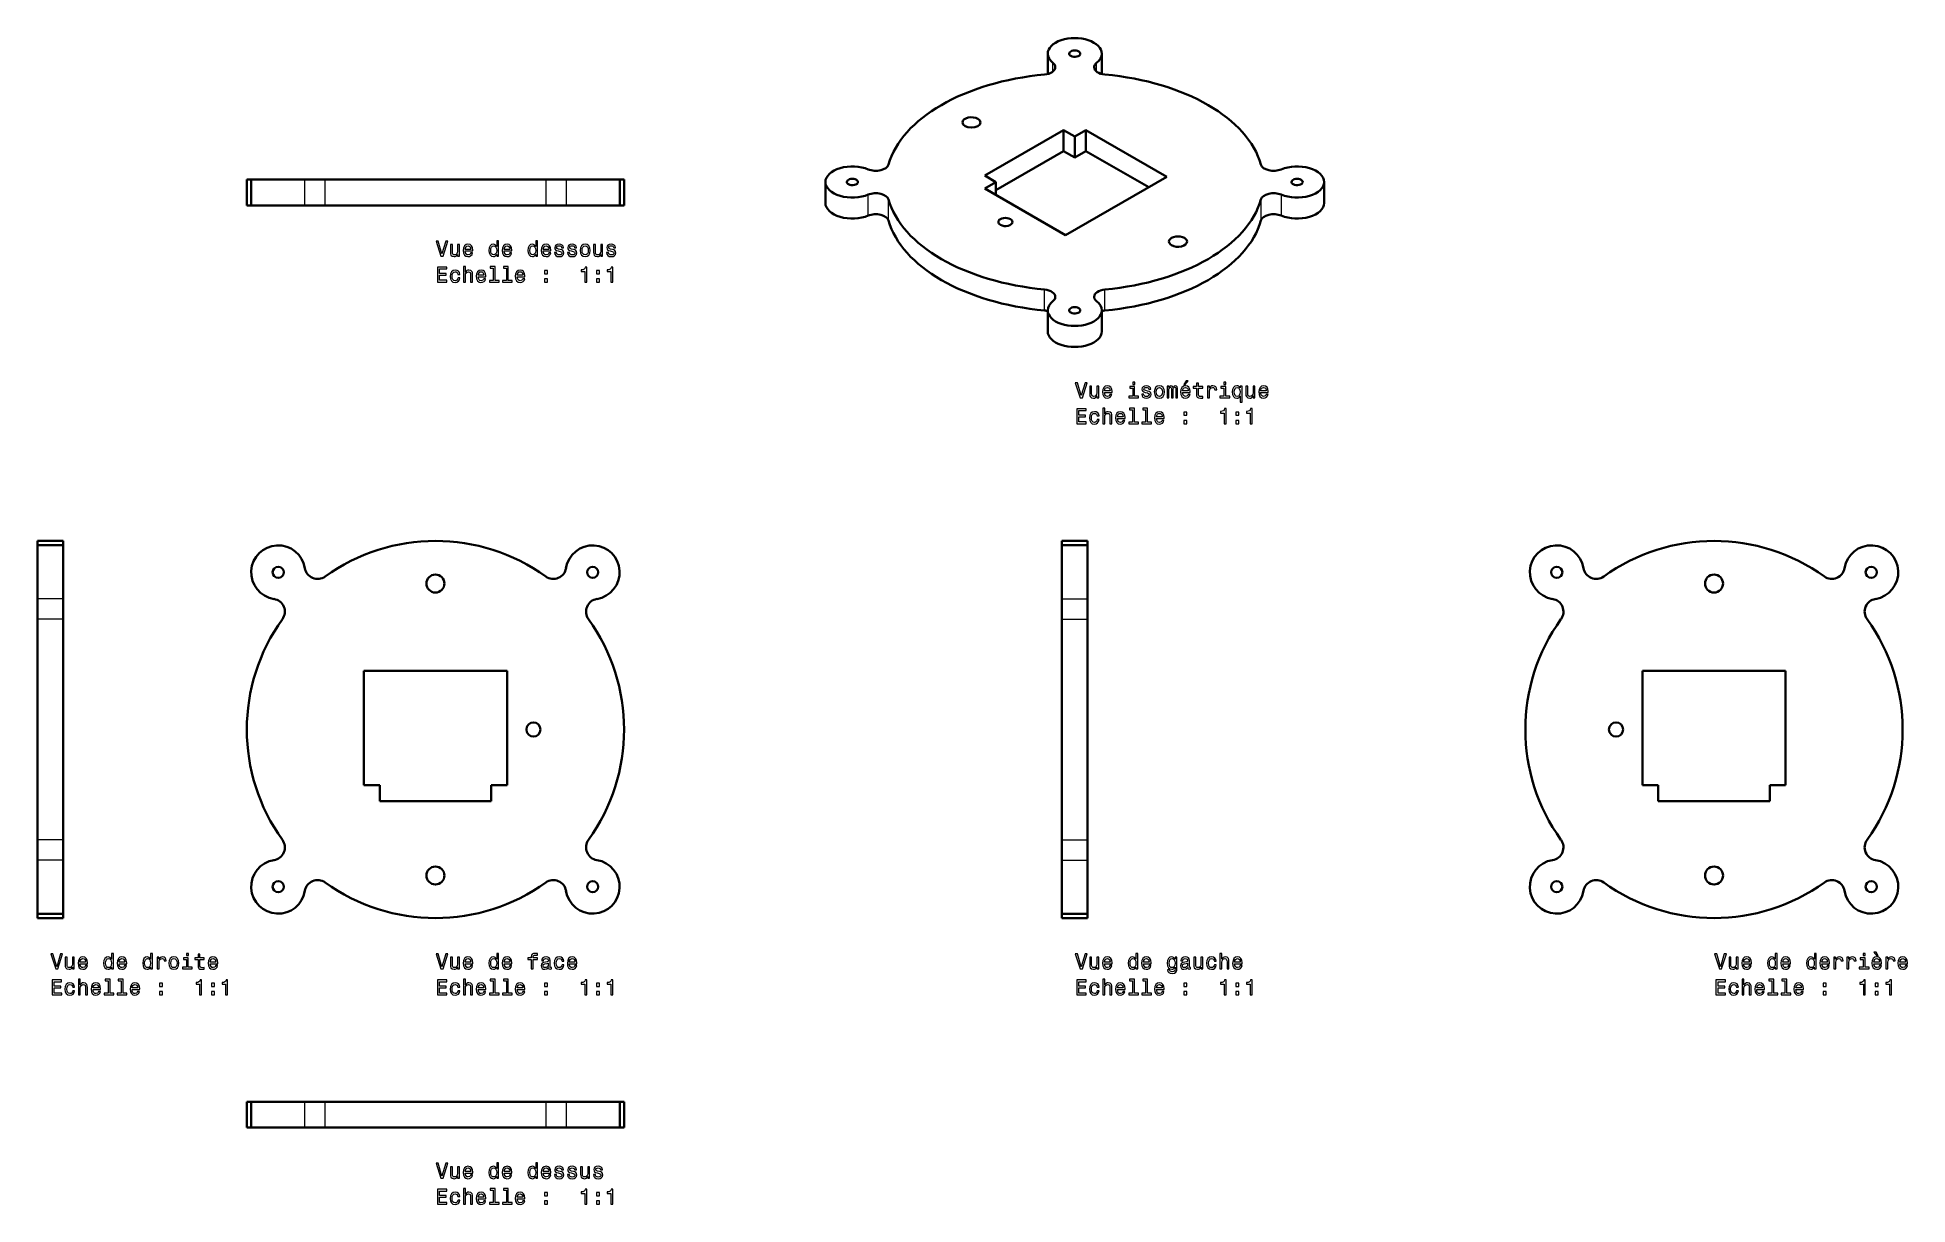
# Model space of a CAD drawing. Extents: x 502 to 938, y 310 to 582.
import ezdxf

# ---------------------------------------------------------------- set-up
doc = ezdxf.new("R2010")
doc.units = 0

msp = doc.modelspace()

# ---------------------------------------------------------------- linework, layer by layer
at = {"color": 7, "lineweight": 35, "ltscale": 0.11844}
for p, q in [((737.31, 578.17), (737.31, 573.43)), ((749.91, 578.17), (749.91, 573.43))]:
    msp.add_line(p, q, dxfattribs=at)
at = {"color": 7, "lineweight": 13, "ltscale": 0.050905}
for p, q in [((738.51, 574), (738.51, 576.03)), ((748.7, 574), (748.7, 576.03))]:
    msp.add_line(p, q, dxfattribs=at)
at = {"color": 7, "lineweight": 35}
for p, q in [((722.61, 549.74), (740.99, 560.35)), ((765.1, 549.45), (746.22, 560.35)), ((620.23, 548.78), (568.77, 548.78)), ((722.61, 546.72), (741.49, 535.82)), ((765.1, 549.45), (741.49, 535.82)), ((620.23, 542.78), (568.77, 542.78)), ((501.66, 446.23), (501.66, 420.5)), ((507.66, 446.23), (507.66, 420.5)), ((740.61, 420.5), (740.61, 446.23)), ((746.61, 420.5), (746.61, 446.23)), ((577.8, 434.2), (577.8, 407.5)), ((577.8, 434.2), (611.2, 434.2)), ((611.2, 407.5), (611.2, 434.2)), ((909.41, 434.2), (876.01, 434.2)), ((876.01, 407.5), (876.01, 434.2)), ((909.41, 434.2), (909.41, 407.5)), ((501.66, 420.5), (501.66, 394.77)), ((507.66, 420.5), (507.66, 394.77)), ((740.61, 394.77), (740.61, 420.5)), ((746.61, 394.77), (746.61, 420.5)), ((607.5, 403.8), (581.5, 403.8)), ((879.71, 403.8), (905.71, 403.8)), ((568.77, 333.66), (620.23, 333.66)), ((568.77, 327.66), (620.23, 327.66))]:
    msp.add_line(p, q, dxfattribs=at)
at = {"color": 7, "lineweight": 35, "ltscale": 0.075525}
for p, q in [((743.61, 558.84), (740.99, 560.35)), ((743.61, 558.84), (746.22, 560.35)), ((743.61, 553.94), (740.99, 555.45)), ((743.61, 553.94), (746.22, 555.45)), ((725.22, 545.21), (725.22, 548.23))]:
    msp.add_line(p, q, dxfattribs=at)
at = {"color": 7, "lineweight": 35, "ltscale": 0.122475}
for p, q in [((740.99, 555.45), (740.99, 560.35)), ((743.61, 553.94), (743.61, 558.84)), ((746.22, 555.45), (746.22, 560.35)), ((685.45, 548.23), (685.45, 543.33)), ((801.77, 548.23), (801.77, 543.33)), ((737.31, 518.29), (737.31, 513.39)), ((749.91, 518.29), (749.91, 513.39))]:
    msp.add_line(p, q, dxfattribs=at)
at = {"color": 7, "lineweight": 35, "ltscale": 0.455197}
msp.add_line((725.22, 546.35), (740.99, 555.45), dxfattribs=at)
at = {"color": 7, "lineweight": 35, "ltscale": 0.422538}
msp.add_line((760.86, 547), (746.22, 555.45), dxfattribs=at)
at = {"color": 7, "lineweight": 35, "ltscale": 0.075527}
msp.add_line((725.22, 548.23), (722.61, 549.74), dxfattribs=at)
at = {"color": 7, "lineweight": 35, "ltscale": 0.025726}
for p, q in [((551.53, 548.78), (550.5, 548.78)), ((746.61, 463.47), (746.61, 464.5)), ((507.66, 377.53), (507.66, 376.5)), ((637.47, 333.66), (638.5, 333.66))]:
    msp.add_line(p, q, dxfattribs=at)
at = {"color": 7, "lineweight": 35, "ltscale": 0.15}
for p, q in [((550.5, 542.78), (550.5, 548.78)), ((551.53, 548.78), (551.53, 542.78)), ((637.47, 548.78), (637.47, 542.78)), ((638.5, 542.78), (638.5, 548.78)), ((507.66, 464.5), (501.66, 464.5)), ((501.66, 463.47), (507.66, 463.47)), ((740.61, 464.5), (746.61, 464.5)), ((746.61, 463.47), (740.61, 463.47)), ((501.66, 377.53), (507.66, 377.53)), ((507.66, 376.5), (501.66, 376.5)), ((746.61, 377.53), (740.61, 377.53)), ((740.61, 376.5), (746.61, 376.5)), ((550.5, 333.66), (550.5, 327.66)), ((551.53, 327.66), (551.53, 333.66)), ((637.47, 327.66), (637.47, 333.66)), ((638.5, 333.66), (638.5, 327.66))]:
    msp.add_line(p, q, dxfattribs=at)
at = {"color": 7, "lineweight": 35, "ltscale": 0.313062}
for p, q in [((564.05, 548.78), (551.53, 548.78)), ((637.47, 548.78), (624.95, 548.78)), ((551.53, 542.78), (564.05, 542.78)), ((624.95, 542.78), (637.47, 542.78)), ((501.66, 463.47), (501.66, 450.95)), ((507.66, 450.95), (507.66, 463.47)), ((740.61, 463.47), (740.61, 450.95)), ((746.61, 450.95), (746.61, 463.47)), ((501.66, 390.05), (501.66, 377.53)), ((507.66, 377.53), (507.66, 390.05)), ((740.61, 390.05), (740.61, 377.53)), ((746.61, 377.53), (746.61, 390.05)), ((564.05, 333.66), (551.53, 333.66)), ((637.47, 333.66), (624.95, 333.66)), ((551.53, 327.66), (564.05, 327.66)), ((624.95, 327.66), (637.47, 327.66))]:
    msp.add_line(p, q, dxfattribs=at)
at = {"color": 7, "lineweight": 35, "ltscale": 0.117937}
for p, q in [((568.77, 548.78), (564.05, 548.78)), ((624.95, 548.78), (620.23, 548.78)), ((568.77, 542.78), (564.05, 542.78)), ((624.95, 542.78), (620.23, 542.78)), ((501.66, 450.95), (501.66, 446.23)), ((507.66, 450.95), (507.66, 446.23)), ((740.61, 446.23), (740.61, 450.95)), ((746.61, 446.23), (746.61, 450.95)), ((501.66, 394.77), (501.66, 390.05)), ((507.66, 394.77), (507.66, 390.05)), ((740.61, 390.05), (740.61, 394.77)), ((746.61, 390.05), (746.61, 394.77)), ((564.05, 333.66), (568.77, 333.66)), ((620.23, 333.66), (624.95, 333.66)), ((564.05, 327.66), (568.77, 327.66)), ((620.23, 327.66), (624.95, 327.66))]:
    msp.add_line(p, q, dxfattribs=at)
at = {"color": 7, "lineweight": 13, "ltscale": 0.15}
for p, q in [((564.05, 542.78), (564.05, 548.78)), ((568.77, 542.78), (568.77, 548.78)), ((620.23, 548.78), (620.23, 542.78)), ((624.95, 548.78), (624.95, 542.78)), ((507.66, 450.95), (501.66, 450.95)), ((740.61, 450.95), (746.61, 450.95)), ((507.66, 446.23), (501.66, 446.23)), ((740.61, 446.23), (746.61, 446.23)), ((507.66, 394.77), (501.66, 394.77)), ((740.61, 394.77), (746.61, 394.77)), ((507.66, 390.05), (501.66, 390.05)), ((740.61, 390.05), (746.61, 390.05)), ((564.05, 327.66), (564.05, 333.66)), ((568.77, 327.66), (568.77, 333.66)), ((620.23, 333.66), (620.23, 327.66)), ((624.95, 333.66), (624.95, 327.66))]:
    msp.add_line(p, q, dxfattribs=at)
at = {"color": 7, "lineweight": 35, "ltscale": 0.025702}
for p, q in [((638.5, 548.78), (637.47, 548.78)), ((638.5, 542.78), (637.47, 542.78)), ((501.66, 464.5), (501.66, 463.47)), ((507.66, 464.5), (507.66, 463.47)), ((740.61, 376.5), (740.61, 377.53)), ((746.61, 376.5), (746.61, 377.53)), ((550.5, 333.66), (551.53, 333.66)), ((550.5, 327.66), (551.53, 327.66))]:
    msp.add_line(p, q, dxfattribs=at)
at = {"color": 7, "lineweight": 13, "ltscale": 0.122475}
for p, q in [((695.45, 540.39), (695.45, 545.29)), ((791.76, 545.29), (791.76, 540.39)), ((700.17, 539.26), (700.17, 544.16)), ((787.04, 544.16), (787.04, 539.26)), ((736.56, 518.25), (736.56, 523.15)), ((750.65, 518.25), (750.65, 523.15))]:
    msp.add_line(p, q, dxfattribs=at)
at = {"color": 7, "lineweight": 35, "ltscale": 0.075526}
msp.add_line((722.61, 546.72), (725.22, 548.23), dxfattribs=at)
at = {"color": 7, "lineweight": 35, "ltscale": 0.030038}
for p, q in [((551.7, 542.78), (550.5, 542.78)), ((501.66, 377.7), (501.66, 376.5)), ((637.3, 327.66), (638.5, 327.66))]:
    msp.add_line(p, q, dxfattribs=at)
at = {"color": 7, "lineweight": 35, "ltscale": 0.030039}
msp.add_line((740.61, 463.3), (740.61, 464.5), dxfattribs=at)
at = {"color": 7, "lineweight": 35, "ltscale": 0.0925}
for p, q in [((581.5, 407.5), (577.8, 407.5)), ((581.5, 407.5), (581.5, 403.8)), ((611.2, 407.5), (607.5, 407.5)), ((607.5, 407.5), (607.5, 403.8)), ((879.71, 407.5), (876.01, 407.5)), ((879.71, 407.5), (879.71, 403.8)), ((905.71, 407.5), (905.71, 403.8)), ((905.71, 407.5), (909.41, 407.5))]:
    msp.add_line(p, q, dxfattribs=at)
at = {"color": 7, "lineweight": 13}
for points in [[(596.9, 534.43), (596.02, 531.45), (595.12, 534.43), (594.64, 534.43), (595.77, 530.92), (596.27, 530.92), (597.37, 534.43)], [(600.1, 533.63), (599.65, 533.63), (599.65, 532.07), (599.6, 531.7), (599.46, 531.44), (599.23, 531.28), (598.93, 531.23), (598.7, 531.27), (598.54, 531.39), (598.46, 531.6), (598.44, 531.89), (598.44, 533.63), (597.99, 533.63), (597.99, 531.85), (598.01, 531.49), (598.11, 531.19), (598.4, 530.92), (598.87, 530.83), (599.12, 530.86), (599.34, 530.95), (599.52, 531.11), (599.67, 531.34), (599.67, 530.92), (600.1, 530.92)], [(601.43, 532.15), (603.21, 532.15), (603.21, 532.35), (603.13, 532.93), (602.91, 533.37), (602.56, 533.63), (602.09, 533.73), (601.63, 533.63), (601.28, 533.34), (601.05, 532.88), (600.97, 532.28), (601.05, 531.66), (601.27, 531.2), (601.62, 530.92), (602.07, 530.83), (602.47, 530.89), (602.79, 531.06), (603.03, 531.34), (603.16, 531.7), (602.73, 531.7), (602.63, 531.5), (602.5, 531.35), (602.13, 531.22), (601.84, 531.28), (601.63, 531.46), (601.48, 531.74), (601.43, 532.13)], [(601.43, 532.52), (601.49, 532.87), (601.63, 533.13), (601.83, 533.28), (602.11, 533.34), (602.37, 533.28), (602.58, 533.13), (602.71, 532.87), (602.75, 532.52)], [(608.78, 531.34), (608.78, 530.92), (609.23, 530.92), (609.23, 534.54), (608.79, 534.54), (608.79, 533.22), (608.45, 533.6), (608.24, 533.69), (608.01, 533.73), (607.58, 533.63), (607.24, 533.34), (607.03, 532.89), (606.95, 532.28), (607.03, 531.67), (607.24, 531.21), (607.58, 530.92), (608.01, 530.83), (608.24, 530.86), (608.45, 530.95)], [(608.08, 533.33), (608.37, 533.26), (608.6, 533.06), (608.73, 532.73), (608.78, 532.28), (608.73, 531.82), (608.6, 531.49), (608.37, 531.29), (608.08, 531.22), (607.8, 531.29), (607.59, 531.49), (607.45, 531.82), (607.41, 532.28), (607.45, 532.73), (607.59, 533.06), (607.8, 533.26)], [(610.54, 532.15), (612.32, 532.15), (612.32, 532.35), (612.24, 532.93), (612.02, 533.37), (611.67, 533.63), (611.2, 533.73), (610.74, 533.63), (610.39, 533.34), (610.16, 532.88), (610.08, 532.28), (610.15, 531.66), (610.38, 531.2), (610.73, 530.92), (611.18, 530.83), (611.58, 530.89), (611.9, 531.06), (612.14, 531.34), (612.27, 531.7), (611.83, 531.7), (611.74, 531.5), (611.61, 531.35), (611.24, 531.22), (610.95, 531.28), (610.73, 531.46), (610.59, 531.74), (610.54, 532.13)], [(610.54, 532.52), (610.6, 532.87), (610.73, 533.13), (610.94, 533.28), (611.21, 533.34), (611.48, 533.28), (611.69, 533.13), (611.81, 532.87), (611.86, 532.52)], [(617.89, 531.34), (617.89, 530.92), (618.33, 530.92), (618.33, 534.54), (617.9, 534.54), (617.9, 533.22), (617.56, 533.6), (617.35, 533.69), (617.11, 533.73), (616.69, 533.63), (616.35, 533.34), (616.14, 532.89), (616.06, 532.28), (616.14, 531.67), (616.35, 531.21), (616.69, 530.92), (617.11, 530.83), (617.35, 530.86), (617.56, 530.95)], [(617.19, 533.33), (617.48, 533.26), (617.7, 533.06), (617.84, 532.73), (617.89, 532.28), (617.84, 531.82), (617.7, 531.49), (617.48, 531.29), (617.19, 531.22), (616.91, 531.29), (616.7, 531.49), (616.56, 531.82), (616.51, 532.28), (616.56, 532.73), (616.7, 533.06), (616.91, 533.26)], [(619.65, 532.15), (621.43, 532.15), (621.43, 532.35), (621.35, 532.93), (621.13, 533.37), (620.78, 533.63), (620.31, 533.73), (619.85, 533.63), (619.49, 533.34), (619.27, 532.88), (619.19, 532.28), (619.26, 531.66), (619.49, 531.2), (619.84, 530.92), (620.29, 530.83), (620.68, 530.89), (621.01, 531.06), (621.24, 531.34), (621.38, 531.7), (620.94, 531.7), (620.85, 531.5), (620.72, 531.35), (620.35, 531.22), (620.06, 531.28), (619.84, 531.46), (619.7, 531.74), (619.65, 532.13)], [(619.65, 532.52), (619.71, 532.87), (619.84, 533.13), (620.05, 533.28), (620.32, 533.34), (620.59, 533.28), (620.8, 533.13), (620.92, 532.87), (620.97, 532.52)], [(623.62, 532.5), (623.2, 532.6), (622.88, 532.72), (622.77, 532.95), (622.8, 533.12), (622.91, 533.24), (623.08, 533.32), (623.33, 533.35), (623.56, 533.32), (623.75, 533.23), (623.87, 533.09), (623.92, 532.91), (624.36, 532.91), (624.36, 532.92), (624.28, 533.25), (624.07, 533.5), (623.75, 533.67), (623.33, 533.73), (622.9, 533.67), (622.59, 533.5), (622.39, 533.25), (622.33, 532.94), (622.37, 532.64), (622.52, 532.42), (622.75, 532.27), (623.09, 532.17), (623.58, 532.05), (623.88, 531.92), (623.96, 531.82), (623.99, 531.67), (623.95, 531.48), (623.83, 531.34), (623.63, 531.25), (623.37, 531.22), (623.09, 531.25), (622.89, 531.36), (622.75, 531.53), (622.7, 531.76), (622.27, 531.76), (622.34, 531.36), (622.55, 531.07), (622.87, 530.89), (623.33, 530.83), (623.8, 530.89), (624.15, 531.07), (624.36, 531.35), (624.44, 531.72), (624.38, 532.04), (624.22, 532.25), (623.97, 532.39)], [(626.66, 532.5), (626.23, 532.6), (625.91, 532.72), (625.81, 532.95), (625.84, 533.12), (625.94, 533.24), (626.12, 533.32), (626.36, 533.35), (626.6, 533.32), (626.79, 533.23), (626.91, 533.09), (626.96, 532.91), (627.39, 532.91), (627.39, 532.92), (627.32, 533.25), (627.11, 533.5), (626.79, 533.67), (626.36, 533.73), (625.93, 533.67), (625.62, 533.5), (625.43, 533.25), (625.36, 532.94), (625.41, 532.64), (625.55, 532.42), (625.78, 532.27), (626.12, 532.17), (626.62, 532.05), (626.92, 531.92), (627, 531.82), (627.03, 531.67), (626.98, 531.48), (626.86, 531.34), (626.67, 531.25), (626.4, 531.22), (626.13, 531.25), (625.92, 531.36), (625.79, 531.53), (625.73, 531.76), (625.3, 531.76), (625.37, 531.36), (625.58, 531.07), (625.91, 530.89), (626.36, 530.83), (626.84, 530.89), (627.19, 531.07), (627.4, 531.35), (627.47, 531.72), (627.42, 532.04), (627.26, 532.25), (627, 532.39)], [(628.24, 532.27), (628.32, 531.66), (628.55, 531.2), (628.92, 530.92), (629.41, 530.83), (629.9, 530.92), (630.27, 531.2), (630.5, 531.65), (630.59, 532.27), (630.5, 532.89), (630.27, 533.35), (629.9, 533.63), (629.41, 533.73), (628.92, 533.63), (628.55, 533.34), (628.32, 532.89)], [(628.69, 532.28), (628.74, 532.73), (628.88, 533.06), (629.11, 533.26), (629.41, 533.33), (629.72, 533.26), (629.94, 533.07), (630.09, 532.73), (630.14, 532.28), (630.09, 531.82), (629.94, 531.49), (629.72, 531.29), (629.41, 531.22), (629.11, 531.29), (628.88, 531.49), (628.74, 531.82)], [(633.49, 533.63), (633.05, 533.63), (633.05, 532.07), (633, 531.7), (632.85, 531.44), (632.63, 531.28), (632.33, 531.23), (632.09, 531.27), (631.94, 531.39), (631.86, 531.6), (631.84, 531.89), (631.84, 533.63), (631.39, 533.63), (631.39, 531.85), (631.41, 531.49), (631.5, 531.19), (631.79, 530.92), (632.26, 530.83), (632.52, 530.86), (632.73, 530.95), (632.92, 531.11), (633.07, 531.34), (633.07, 530.92), (633.49, 530.92)], [(635.77, 532.5), (635.34, 532.6), (635.02, 532.72), (634.92, 532.95), (634.95, 533.12), (635.05, 533.24), (635.22, 533.32), (635.47, 533.35), (635.71, 533.32), (635.89, 533.23), (636.02, 533.09), (636.07, 532.91), (636.5, 532.91), (636.5, 532.92), (636.42, 533.25), (636.22, 533.5), (635.89, 533.67), (635.47, 533.73), (635.04, 533.67), (634.73, 533.5), (634.53, 533.25), (634.47, 532.94), (634.52, 532.64), (634.66, 532.42), (634.89, 532.27), (635.23, 532.17), (635.72, 532.05), (636.03, 531.92), (636.11, 531.82), (636.14, 531.67), (636.09, 531.48), (635.97, 531.34), (635.77, 531.25), (635.51, 531.22), (635.23, 531.25), (635.03, 531.36), (634.9, 531.53), (634.84, 531.76), (634.41, 531.76), (634.48, 531.36), (634.69, 531.07), (635.02, 530.89), (635.47, 530.83), (635.95, 530.89), (636.29, 531.07), (636.51, 531.35), (636.58, 531.72), (636.53, 532.04), (636.37, 532.25), (636.11, 532.39)], [(594.96, 524.88), (597.18, 524.88), (597.18, 525.3), (595.42, 525.3), (595.42, 526.48), (596.99, 526.48), (596.99, 526.9), (595.42, 526.9), (595.42, 527.95), (597.14, 527.95), (597.14, 528.38), (594.96, 528.38)], [(601.05, 524.88), (601.49, 524.88), (601.49, 526.44), (601.54, 526.8), (601.68, 527.06), (601.91, 527.22), (602.21, 527.28), (602.45, 527.23), (602.6, 527.09), (602.68, 526.87), (602.71, 526.56), (602.71, 524.88), (603.15, 524.88), (603.15, 526.66), (603.13, 527.01), (603.04, 527.31), (602.74, 527.58), (602.28, 527.68), (602.02, 527.64), (601.81, 527.55), (601.63, 527.4), (601.49, 527.19), (601.49, 528.5), (601.05, 528.5)], [(608, 528.12), (608, 525.25), (607.09, 525.25), (607.09, 524.88), (609.35, 524.88), (609.35, 525.25), (608.44, 525.25), (608.44, 528.5), (607.3, 528.5), (607.3, 528.12)], [(611.04, 528.12), (611.04, 525.25), (610.12, 525.25), (610.12, 524.88), (612.39, 524.88), (612.39, 525.25), (611.48, 525.25), (611.48, 528.5), (610.34, 528.5), (610.34, 528.12)], [(629.32, 524.88), (629.78, 524.88), (629.78, 528.4), (629.44, 528.4), (629.35, 528.09), (629.17, 527.89), (628.89, 527.76), (628.51, 527.72), (628.51, 527.37), (629.32, 527.37)], [(635.4, 524.88), (635.85, 524.88), (635.85, 528.4), (635.51, 528.4), (635.42, 528.09), (635.24, 527.89), (634.96, 527.76), (634.58, 527.72), (634.58, 527.37), (635.4, 527.37)], [(599.73, 526.69), (600.17, 526.69), (600.08, 527.09), (599.87, 527.41), (599.53, 527.6), (599.09, 527.68), (598.61, 527.58), (598.24, 527.3), (598.01, 526.84), (597.92, 526.22), (598, 525.61), (598.23, 525.16), (598.59, 524.88), (599.07, 524.78), (599.51, 524.85), (599.85, 525.07), (600.08, 525.4), (600.18, 525.84), (599.76, 525.84), (599.68, 525.56), (599.54, 525.35), (599.34, 525.22), (599.09, 525.18), (598.78, 525.24), (598.56, 525.45), (598.42, 525.77), (598.38, 526.24), (598.42, 526.69), (598.56, 527.02), (598.79, 527.22), (599.09, 527.29), (599.35, 527.25), (599.55, 527.13), (599.68, 526.94)], [(604.47, 526.1), (606.25, 526.1), (606.25, 526.31), (606.17, 526.89), (605.95, 527.32), (605.6, 527.58), (605.13, 527.68), (604.67, 527.58), (604.31, 527.3), (604.09, 526.84), (604.01, 526.23), (604.08, 525.61), (604.31, 525.16), (604.66, 524.88), (605.11, 524.78), (605.5, 524.84), (605.83, 525.02), (606.06, 525.29), (606.2, 525.65), (605.76, 525.65), (605.67, 525.45), (605.54, 525.3), (605.17, 525.18), (604.88, 525.23), (604.66, 525.41), (604.52, 525.7), (604.47, 526.09)], [(604.47, 526.47), (604.53, 526.82), (604.66, 527.08), (604.87, 527.24), (605.14, 527.29), (605.41, 527.24), (605.62, 527.08), (605.74, 526.82), (605.79, 526.47)], [(613.58, 526.1), (615.35, 526.1), (615.36, 526.31), (615.28, 526.89), (615.06, 527.32), (614.7, 527.58), (614.23, 527.68), (613.78, 527.58), (613.42, 527.3), (613.2, 526.84), (613.11, 526.23), (613.19, 525.61), (613.42, 525.16), (613.77, 524.88), (614.22, 524.78), (614.61, 524.84), (614.94, 525.02), (615.17, 525.29), (615.31, 525.65), (614.87, 525.65), (614.78, 525.45), (614.65, 525.3), (614.27, 525.18), (613.99, 525.23), (613.77, 525.41), (613.63, 525.7), (613.58, 526.09)], [(613.58, 526.47), (613.63, 526.82), (613.77, 527.08), (613.98, 527.24), (614.25, 527.29), (614.52, 527.24), (614.72, 527.08), (614.85, 526.82), (614.89, 526.47)], [(619.96, 526.83), (620.65, 526.83), (620.65, 527.58), (619.96, 527.58)], [(619.96, 524.88), (620.65, 524.88), (620.65, 525.63), (619.96, 525.63)], [(632.1, 526.83), (632.8, 526.83), (632.8, 527.58), (632.1, 527.58)], [(632.1, 524.88), (632.8, 524.88), (632.8, 525.63), (632.1, 525.63)], [(769.07, 500.97), (769.36, 500.97), (770.06, 501.83), (769.57, 501.83)], [(746, 501.4), (745.12, 498.42), (744.22, 501.4), (743.74, 501.4), (744.87, 497.89), (745.38, 497.89), (746.48, 501.4)], [(749.2, 500.6), (748.76, 500.6), (748.76, 499.04), (748.71, 498.68), (748.56, 498.41), (748.34, 498.25), (748.04, 498.2), (747.8, 498.24), (747.65, 498.36), (747.57, 498.57), (747.55, 498.86), (747.55, 500.6), (747.1, 500.6), (747.1, 498.82), (747.12, 498.46), (747.21, 498.17), (747.51, 497.89), (747.97, 497.8), (748.23, 497.83), (748.44, 497.92), (748.63, 498.08), (748.78, 498.31), (748.78, 497.89), (749.2, 497.89)], [(750.54, 499.12), (752.32, 499.12), (752.32, 499.33), (752.24, 499.91), (752.02, 500.34), (751.67, 500.6), (751.2, 500.7), (750.74, 500.6), (750.38, 500.31), (750.16, 499.86), (750.08, 499.25), (750.15, 498.63), (750.38, 498.18), (750.73, 497.89), (751.18, 497.8), (751.58, 497.86), (751.9, 498.03), (752.13, 498.31), (752.27, 498.67), (751.83, 498.67), (751.74, 498.47), (751.61, 498.32), (751.24, 498.2), (750.95, 498.25), (750.73, 498.43), (750.59, 498.72), (750.54, 499.1)], [(750.54, 499.49), (750.6, 499.84), (750.73, 500.1), (750.94, 500.25), (751.21, 500.31), (751.48, 500.25), (751.69, 500.1), (751.81, 499.84), (751.86, 499.49)], [(757.58, 498.27), (757.58, 500.51), (756.44, 500.51), (756.44, 500.13), (757.14, 500.13), (757.14, 498.27), (756.23, 498.27), (756.23, 497.89), (758.5, 497.89), (758.5, 498.27)], [(757.6, 501.51), (757.13, 501.51), (757.13, 501.01), (757.6, 501.01)], [(760.59, 499.47), (760.16, 499.57), (759.84, 499.69), (759.74, 499.93), (759.77, 500.09), (759.87, 500.21), (760.04, 500.29), (760.29, 500.32), (760.53, 500.29), (760.71, 500.2), (760.83, 500.06), (760.88, 499.88), (761.32, 499.88), (761.32, 499.89), (761.24, 500.22), (761.04, 500.48), (760.71, 500.64), (760.29, 500.7), (759.86, 500.64), (759.55, 500.47), (759.35, 500.22), (759.29, 499.91), (759.34, 499.61), (759.48, 499.4), (759.71, 499.25), (760.05, 499.14), (760.54, 499.02), (760.84, 498.89), (760.93, 498.79), (760.96, 498.64), (760.91, 498.45), (760.79, 498.31), (760.59, 498.22), (760.33, 498.19), (760.05, 498.22), (759.85, 498.33), (759.71, 498.5), (759.66, 498.74), (759.23, 498.74), (759.3, 498.33), (759.51, 498.04), (759.84, 497.86), (760.29, 497.8), (760.76, 497.86), (761.11, 498.04), (761.32, 498.32), (761.4, 498.69), (761.34, 499.01), (761.19, 499.22), (760.93, 499.37)], [(762.17, 499.25), (762.25, 498.63), (762.48, 498.18), (762.85, 497.89), (763.34, 497.8), (763.83, 497.89), (764.2, 498.17), (764.43, 498.62), (764.52, 499.25), (764.43, 499.86), (764.2, 500.32), (763.83, 500.6), (763.34, 500.7), (762.85, 500.6), (762.48, 500.31), (762.25, 499.86)], [(762.62, 499.25), (762.67, 499.7), (762.81, 500.03), (763.03, 500.23), (763.34, 500.3), (763.64, 500.23), (763.87, 500.04), (764.01, 499.7), (764.06, 499.25), (764.01, 498.79), (763.87, 498.46), (763.64, 498.26), (763.34, 498.19), (763.03, 498.26), (762.81, 498.46), (762.67, 498.79)], [(765.16, 497.89), (765.57, 497.89), (765.57, 499.7), (765.59, 499.98), (765.67, 500.17), (765.78, 500.29), (765.93, 500.33), (766.05, 500.29), (766.13, 500.19), (766.18, 500.02), (766.19, 499.79), (766.19, 497.89), (766.57, 497.89), (766.57, 499.7), (766.6, 499.97), (766.67, 500.17), (766.8, 500.29), (766.95, 500.33), (767.07, 500.29), (767.15, 500.19), (767.2, 499.79), (767.2, 497.89), (767.61, 497.89), (767.61, 499.76), (767.58, 500.15), (767.5, 500.45), (767.34, 500.63), (767.08, 500.7), (766.77, 500.6), (766.53, 500.3), (766.35, 500.59), (766.03, 500.7), (765.75, 500.6), (765.55, 500.31), (765.55, 500.6), (765.16, 500.6)], [(768.76, 499.12), (770.53, 499.12), (770.54, 499.33), (770.46, 499.91), (770.24, 500.34), (769.88, 500.6), (769.41, 500.7), (768.95, 500.6), (768.6, 500.31), (768.37, 499.86), (768.29, 499.25), (768.37, 498.63), (768.6, 498.18), (768.94, 497.89), (769.4, 497.8), (769.79, 497.86), (770.11, 498.03), (770.35, 498.31), (770.49, 498.67), (770.05, 498.67), (769.96, 498.47), (769.83, 498.32), (769.45, 498.2), (769.17, 498.25), (768.95, 498.43), (768.81, 498.72), (768.76, 499.1)], [(768.76, 499.49), (768.81, 499.84), (768.95, 500.1), (769.16, 500.25), (769.43, 500.31), (769.7, 500.25), (769.9, 500.1), (770.03, 499.84), (770.07, 499.49)], [(772, 500.13), (772, 498.78), (772.03, 498.34), (772.17, 498.03), (772.45, 497.86), (772.93, 497.8), (773.46, 497.82), (773.46, 498.21), (773.07, 498.18), (772.73, 498.22), (772.54, 498.34), (772.46, 498.55), (772.44, 498.85), (772.44, 500.13), (773.46, 500.13), (773.46, 500.51), (772.44, 500.51), (772.44, 501.3), (772, 501.3), (772, 500.51), (771.23, 500.51), (771.23, 500.13)], [(774.61, 497.89), (775.05, 497.89), (775.05, 499.44), (775.1, 499.81), (775.23, 500.08), (775.45, 500.24), (775.75, 500.3), (775.97, 500.26), (776.14, 500.16), (776.24, 499.99), (776.28, 499.76), (776.73, 499.76), (776.67, 500.17), (776.5, 500.46), (776.22, 500.64), (775.84, 500.7), (775.59, 500.66), (775.36, 500.56), (775.17, 500.38), (775.01, 500.15), (775.01, 500.6), (774.61, 500.6)], [(778.83, 498.27), (778.83, 500.51), (777.69, 500.51), (777.69, 500.13), (778.39, 500.13), (778.39, 498.27), (777.48, 498.27), (777.48, 497.89), (779.75, 497.89), (779.75, 498.27)], [(778.85, 501.51), (778.38, 501.51), (778.38, 501.01), (778.85, 501.01)], [(782.18, 500.18), (782.02, 500.41), (781.84, 500.57), (781.64, 500.66), (781.4, 500.7), (780.97, 500.6), (780.64, 500.31), (780.42, 499.86), (780.35, 499.25), (780.42, 498.63), (780.64, 498.18), (780.97, 497.89), (781.4, 497.8), (781.64, 497.83), (781.84, 497.91), (782.02, 498.07), (782.18, 498.31), (782.18, 496.84), (782.62, 496.84), (782.62, 500.6), (782.18, 500.6)], [(780.8, 499.25), (780.85, 499.7), (780.99, 500.03), (781.2, 500.23), (781.48, 500.3), (781.77, 500.23), (781.99, 500.03), (782.12, 499.7), (782.17, 499.25), (782.12, 498.79), (781.99, 498.46), (781.77, 498.26), (781.48, 498.2), (781.2, 498.26), (780.99, 498.46), (780.85, 498.8)], [(785.64, 500.6), (785.19, 500.6), (785.19, 499.04), (785.14, 498.68), (785, 498.41), (784.77, 498.25), (784.47, 498.2), (784.24, 498.24), (784.08, 498.36), (784, 498.57), (783.98, 498.86), (783.98, 500.6), (783.53, 500.6), (783.53, 498.82), (783.55, 498.46), (783.65, 498.17), (783.94, 497.89), (784.41, 497.8), (784.66, 497.83), (784.88, 497.92), (785.06, 498.08), (785.21, 498.31), (785.21, 497.89), (785.64, 497.89)], [(786.97, 499.12), (788.75, 499.12), (788.75, 499.33), (788.67, 499.91), (788.45, 500.34), (788.1, 500.6), (787.63, 500.7), (787.17, 500.6), (786.82, 500.31), (786.59, 499.86), (786.51, 499.25), (786.59, 498.63), (786.81, 498.18), (787.16, 497.89), (787.61, 497.8), (788.01, 497.86), (788.33, 498.03), (788.57, 498.31), (788.7, 498.67), (788.26, 498.67), (788.17, 498.47), (788.04, 498.32), (787.67, 498.2), (787.38, 498.25), (787.17, 498.43), (787.02, 498.72), (786.97, 499.1)], [(786.97, 499.49), (787.03, 499.84), (787.17, 500.1), (787.37, 500.25), (787.64, 500.31), (787.91, 500.25), (788.12, 500.1), (788.24, 499.84), (788.29, 499.49)], [(744.07, 491.85), (746.28, 491.85), (746.28, 492.27), (744.53, 492.27), (744.53, 493.46), (746.09, 493.46), (746.09, 493.87), (744.53, 493.87), (744.53, 494.92), (746.24, 494.92), (746.24, 495.35), (744.07, 495.35)], [(748.84, 493.66), (749.28, 493.66), (749.19, 494.06), (748.97, 494.38), (748.63, 494.58), (748.2, 494.65), (747.71, 494.55), (747.34, 494.27), (747.11, 493.81), (747.03, 493.19), (747.11, 492.58), (747.33, 492.13), (747.69, 491.85), (748.18, 491.75), (748.61, 491.83), (748.95, 492.04), (749.18, 492.37), (749.29, 492.81), (748.86, 492.81), (748.79, 492.53), (748.65, 492.32), (748.44, 492.19), (748.2, 492.15), (747.89, 492.21), (747.67, 492.42), (747.53, 492.74), (747.49, 493.21), (747.53, 493.66), (747.67, 493.99), (747.9, 494.19), (748.2, 494.26), (748.46, 494.22), (748.66, 494.1), (748.79, 493.91)], [(750.15, 491.85), (750.6, 491.85), (750.6, 493.41), (750.64, 493.77), (750.79, 494.03), (751.02, 494.19), (751.32, 494.25), (751.56, 494.2), (751.71, 494.07), (751.79, 493.84), (751.81, 493.54), (751.81, 491.85), (752.26, 491.85), (752.26, 493.63), (752.24, 493.98), (752.15, 494.28), (751.85, 494.55), (751.38, 494.65), (751.13, 494.62), (750.91, 494.52), (750.73, 494.37), (750.6, 494.16), (750.6, 495.47), (750.15, 495.47)], [(753.58, 493.07), (755.35, 493.07), (755.36, 493.28), (755.28, 493.86), (755.05, 494.29), (754.7, 494.55), (754.23, 494.65), (753.77, 494.55), (753.42, 494.27), (753.19, 493.81), (753.11, 493.2), (753.19, 492.58), (753.42, 492.13), (753.76, 491.85), (754.22, 491.75), (754.61, 491.82), (754.93, 491.99), (755.17, 492.26), (755.31, 492.62), (754.87, 492.62), (754.78, 492.42), (754.65, 492.27), (754.27, 492.15), (753.99, 492.2), (753.77, 492.38), (753.63, 492.67), (753.58, 493.06)], [(753.58, 493.45), (753.63, 493.79), (753.77, 494.05), (753.98, 494.21), (754.25, 494.26), (754.52, 494.21), (754.72, 494.05), (754.85, 493.79), (754.89, 493.45)], [(757.11, 495.09), (757.11, 492.22), (756.19, 492.22), (756.19, 491.85), (758.46, 491.85), (758.46, 492.22), (757.55, 492.22), (757.55, 495.47), (756.41, 495.47), (756.41, 495.09)], [(760.14, 495.09), (760.14, 492.22), (759.23, 492.22), (759.23, 491.85), (761.5, 491.85), (761.5, 492.22), (760.59, 492.22), (760.59, 495.47), (759.45, 495.47), (759.45, 495.09)], [(762.69, 493.07), (764.46, 493.07), (764.47, 493.28), (764.38, 493.86), (764.16, 494.29), (763.81, 494.55), (763.34, 494.65), (762.88, 494.55), (762.53, 494.27), (762.3, 493.81), (762.22, 493.2), (762.3, 492.58), (762.52, 492.13), (762.87, 491.85), (763.33, 491.75), (763.72, 491.82), (764.04, 491.99), (764.28, 492.26), (764.42, 492.62), (763.98, 492.62), (763.89, 492.42), (763.75, 492.27), (763.38, 492.15), (763.09, 492.2), (762.88, 492.38), (762.74, 492.67), (762.69, 493.06)], [(762.69, 493.45), (762.74, 493.79), (762.88, 494.05), (763.08, 494.21), (763.36, 494.26), (763.62, 494.21), (763.83, 494.05), (763.96, 493.79), (764, 493.45)], [(769.07, 493.8), (769.76, 493.8), (769.76, 494.55), (769.07, 494.55)], [(778.43, 491.85), (778.89, 491.85), (778.89, 495.37), (778.55, 495.37), (778.46, 495.06), (778.27, 494.86), (778, 494.74), (777.61, 494.7), (777.61, 494.34), (778.43, 494.34)], [(781.21, 493.8), (781.91, 493.8), (781.91, 494.55), (781.21, 494.55)], [(784.5, 491.85), (784.96, 491.85), (784.96, 495.37), (784.62, 495.37), (784.53, 495.06), (784.35, 494.86), (784.07, 494.74), (783.69, 494.7), (783.69, 494.34), (784.5, 494.34)], [(769.07, 491.85), (769.76, 491.85), (769.76, 492.6), (769.07, 492.6)], [(781.21, 491.85), (781.91, 491.85), (781.91, 492.6), (781.21, 492.6)], [(507.06, 368.15), (506.18, 365.17), (505.28, 368.15), (504.8, 368.15), (505.93, 364.64), (506.43, 364.64), (507.53, 368.15)], [(510.26, 367.35), (509.81, 367.35), (509.81, 365.79), (509.76, 365.43), (509.62, 365.16), (509.39, 365), (509.09, 364.95), (508.86, 364.99), (508.7, 365.11), (508.62, 365.32), (508.6, 365.61), (508.6, 367.35), (508.15, 367.35), (508.15, 365.57), (508.17, 365.21), (508.27, 364.92), (508.56, 364.64), (509.03, 364.55), (509.28, 364.58), (509.5, 364.67), (509.68, 364.83), (509.83, 365.06), (509.83, 364.64), (510.26, 364.64)], [(511.59, 365.87), (513.37, 365.87), (513.37, 366.08), (513.29, 366.66), (513.07, 367.09), (512.72, 367.35), (512.25, 367.45), (511.79, 367.35), (511.44, 367.06), (511.21, 366.61), (511.13, 366), (511.21, 365.38), (511.43, 364.93), (511.78, 364.64), (512.23, 364.55), (512.63, 364.61), (512.95, 364.78), (513.19, 365.06), (513.32, 365.42), (512.89, 365.42), (512.79, 365.22), (512.66, 365.07), (512.29, 364.95), (512, 365), (511.79, 365.18), (511.64, 365.47), (511.59, 365.85)], [(511.59, 366.24), (511.65, 366.59), (511.79, 366.85), (511.99, 367), (512.27, 367.06), (512.53, 367), (512.74, 366.85), (512.87, 366.59), (512.91, 366.24)], [(518.94, 365.06), (518.94, 364.64), (519.39, 364.64), (519.39, 368.26), (518.95, 368.26), (518.95, 366.94), (518.61, 367.32), (518.4, 367.41), (518.17, 367.45), (517.74, 367.35), (517.4, 367.06), (517.19, 366.61), (517.11, 366), (517.19, 365.39), (517.4, 364.93), (517.74, 364.64), (518.17, 364.55), (518.4, 364.58), (518.61, 364.67)], [(518.24, 367.05), (518.53, 366.98), (518.76, 366.78), (518.89, 366.45), (518.94, 366), (518.89, 365.54), (518.76, 365.21), (518.53, 365.01), (518.24, 364.95), (517.96, 365.01), (517.75, 365.21), (517.61, 365.55), (517.57, 366), (517.61, 366.45), (517.75, 366.78), (517.96, 366.98)], [(520.7, 365.87), (522.48, 365.87), (522.48, 366.08), (522.4, 366.66), (522.18, 367.09), (521.83, 367.35), (521.36, 367.45), (520.9, 367.35), (520.55, 367.06), (520.32, 366.61), (520.24, 366), (520.31, 365.38), (520.54, 364.93), (520.89, 364.64), (521.34, 364.55), (521.74, 364.61), (522.06, 364.78), (522.3, 365.06), (522.43, 365.42), (521.99, 365.42), (521.9, 365.22), (521.77, 365.07), (521.4, 364.95), (521.11, 365), (520.89, 365.18), (520.75, 365.47), (520.7, 365.85)], [(520.7, 366.24), (520.76, 366.59), (520.89, 366.85), (521.1, 367), (521.37, 367.06), (521.64, 367), (521.85, 366.85), (521.97, 366.59), (522.02, 366.24)], [(528.05, 365.06), (528.05, 364.64), (528.49, 364.64), (528.49, 368.26), (528.06, 368.26), (528.06, 366.94), (527.72, 367.32), (527.51, 367.41), (527.27, 367.45), (526.85, 367.35), (526.51, 367.06), (526.3, 366.61), (526.22, 366), (526.3, 365.39), (526.51, 364.93), (526.85, 364.64), (527.27, 364.55), (527.51, 364.58), (527.72, 364.67)], [(527.35, 367.05), (527.64, 366.98), (527.86, 366.78), (527.99, 366.45), (528.05, 366), (527.99, 365.54), (527.86, 365.21), (527.64, 365.01), (527.35, 364.95), (527.07, 365.01), (526.86, 365.21), (526.72, 365.55), (526.67, 366), (526.72, 366.45), (526.86, 366.78), (527.07, 366.98)], [(529.59, 364.64), (530.03, 364.64), (530.03, 366.19), (530.08, 366.56), (530.21, 366.83), (530.44, 366.99), (530.73, 367.05), (530.96, 367.01), (531.12, 366.91), (531.22, 366.74), (531.26, 366.51), (531.71, 366.51), (531.65, 366.92), (531.48, 367.21), (531.2, 367.39), (530.82, 367.45), (530.57, 367.41), (530.35, 367.31), (530.15, 367.13), (529.99, 366.9), (529.99, 367.35), (529.59, 367.35)], [(532.33, 365.99), (532.41, 365.38), (532.64, 364.93), (533.01, 364.64), (533.5, 364.55), (533.99, 364.64), (534.36, 364.92), (534.59, 365.37), (534.68, 365.99), (534.59, 366.61), (534.36, 367.07), (533.99, 367.35), (533.5, 367.45), (533.01, 367.35), (532.64, 367.06), (532.41, 366.61)], [(532.78, 366), (532.83, 366.45), (532.97, 366.78), (533.19, 366.98), (533.5, 367.05), (533.8, 366.98), (534.03, 366.79), (534.17, 366.45), (534.22, 366), (534.17, 365.54), (534.03, 365.21), (533.8, 365.01), (533.5, 364.94), (533.19, 365.01), (532.97, 365.21), (532.83, 365.54)], [(536.85, 365.02), (536.85, 367.26), (535.71, 367.26), (535.71, 366.88), (536.41, 366.88), (536.41, 365.02), (535.5, 365.02), (535.5, 364.64), (537.77, 364.64), (537.77, 365.02)], [(536.87, 368.26), (536.4, 368.26), (536.4, 367.76), (536.87, 367.76)], [(539.13, 366.88), (539.13, 365.53), (539.16, 365.09), (539.3, 364.78), (539.58, 364.61), (540.06, 364.55), (540.58, 364.57), (540.58, 364.96), (540.2, 364.93), (539.85, 364.97), (539.67, 365.09), (539.58, 365.3), (539.57, 365.6), (539.57, 366.88), (540.58, 366.88), (540.58, 367.26), (539.57, 367.26), (539.57, 368.05), (539.13, 368.05), (539.13, 367.26), (538.36, 367.26), (538.36, 366.88)], [(541.95, 365.87), (543.73, 365.87), (543.73, 366.08), (543.65, 366.66), (543.43, 367.09), (543.08, 367.35), (542.61, 367.45), (542.15, 367.35), (541.8, 367.06), (541.57, 366.61), (541.49, 366), (541.57, 365.38), (541.79, 364.93), (542.14, 364.64), (542.6, 364.55), (542.99, 364.61), (543.31, 364.78), (543.55, 365.06), (543.68, 365.42), (543.25, 365.42), (543.15, 365.22), (543.02, 365.07), (542.65, 364.95), (542.36, 365), (542.15, 365.18), (542.01, 365.47), (541.95, 365.85)], [(541.95, 366.24), (542.01, 366.59), (542.15, 366.85), (542.35, 367), (542.63, 367.06), (542.89, 367), (543.1, 366.85), (543.23, 366.59), (543.27, 366.24)], [(596.9, 368.15), (596.02, 365.17), (595.12, 368.15), (594.64, 368.15), (595.77, 364.64), (596.27, 364.64), (597.37, 368.15)], [(600.1, 367.35), (599.65, 367.35), (599.65, 365.79), (599.6, 365.43), (599.46, 365.16), (599.23, 365), (598.93, 364.95), (598.7, 364.99), (598.54, 365.11), (598.46, 365.32), (598.44, 365.61), (598.44, 367.35), (597.99, 367.35), (597.99, 365.57), (598.01, 365.21), (598.11, 364.92), (598.4, 364.64), (598.87, 364.55), (599.12, 364.58), (599.34, 364.67), (599.52, 364.83), (599.67, 365.06), (599.67, 364.64), (600.1, 364.64)], [(601.43, 365.87), (603.21, 365.87), (603.21, 366.08), (603.13, 366.66), (602.91, 367.09), (602.56, 367.35), (602.09, 367.45), (601.63, 367.35), (601.28, 367.06), (601.05, 366.61), (600.97, 366), (601.05, 365.38), (601.27, 364.93), (601.62, 364.64), (602.07, 364.55), (602.47, 364.61), (602.79, 364.78), (603.03, 365.06), (603.16, 365.42), (602.73, 365.42), (602.63, 365.22), (602.5, 365.07), (602.13, 364.95), (601.84, 365), (601.63, 365.18), (601.48, 365.47), (601.43, 365.85)], [(601.43, 366.24), (601.49, 366.59), (601.63, 366.85), (601.83, 367), (602.11, 367.06), (602.37, 367), (602.58, 366.85), (602.71, 366.59), (602.75, 366.24)], [(608.78, 365.06), (608.78, 364.64), (609.23, 364.64), (609.23, 368.26), (608.79, 368.26), (608.79, 366.94), (608.45, 367.32), (608.24, 367.41), (608.01, 367.45), (607.58, 367.35), (607.24, 367.06), (607.03, 366.61), (606.95, 366), (607.03, 365.39), (607.24, 364.93), (607.58, 364.64), (608.01, 364.55), (608.24, 364.58), (608.45, 364.67)], [(608.08, 367.05), (608.37, 366.98), (608.6, 366.78), (608.73, 366.45), (608.78, 366), (608.73, 365.54), (608.6, 365.21), (608.37, 365.01), (608.08, 364.95), (607.8, 365.01), (607.59, 365.21), (607.45, 365.55), (607.41, 366), (607.45, 366.45), (607.59, 366.78), (607.8, 366.98)], [(610.54, 365.87), (612.32, 365.87), (612.32, 366.08), (612.24, 366.66), (612.02, 367.09), (611.67, 367.35), (611.2, 367.45), (610.74, 367.35), (610.39, 367.06), (610.16, 366.61), (610.08, 366), (610.15, 365.38), (610.38, 364.93), (610.73, 364.64), (611.18, 364.55), (611.58, 364.61), (611.9, 364.78), (612.14, 365.06), (612.27, 365.42), (611.83, 365.42), (611.74, 365.22), (611.61, 365.07), (611.24, 364.95), (610.95, 365), (610.73, 365.18), (610.59, 365.47), (610.54, 365.85)], [(610.54, 366.24), (610.6, 366.59), (610.73, 366.85), (610.94, 367), (611.21, 367.06), (611.48, 367), (611.69, 366.85), (611.81, 366.59), (611.86, 366.24)], [(616.84, 366.88), (616.84, 364.64), (617.29, 364.64), (617.29, 366.88), (618.29, 366.88), (618.29, 367.26), (617.29, 367.26), (617.29, 367.43), (617.32, 367.63), (617.44, 367.77), (617.63, 367.85), (617.92, 367.88), (618.29, 367.86), (618.29, 368.24), (617.81, 368.26), (617.38, 368.22), (617.08, 368.08), (616.9, 367.85), (616.84, 367.51), (616.84, 367.26), (616.03, 367.26), (616.03, 366.88)], [(620.87, 365), (620.87, 364.98), (620.9, 364.81), (620.97, 364.69), (621.29, 364.59), (621.54, 364.63), (621.54, 364.98), (621.43, 364.96), (621.29, 365.03), (621.26, 365.23), (621.26, 366.63), (621.2, 366.99), (621.03, 367.24), (620.72, 367.39), (620.29, 367.45), (619.86, 367.39), (619.55, 367.22), (619.35, 366.95), (619.29, 366.6), (619.29, 366.56), (619.69, 366.56), (619.72, 366.78), (619.83, 366.93), (620.01, 367.02), (620.27, 367.05), (620.52, 367.03), (620.69, 366.95), (620.8, 366.82), (620.84, 366.64), (620.82, 366.43), (620.73, 366.32), (620.53, 366.27), (620.15, 366.23), (619.72, 366.14), (619.41, 365.98), (619.23, 365.73), (619.18, 365.35), (619.23, 365.02), (619.38, 364.77), (619.64, 364.62), (619.98, 364.56), (620.45, 364.67)], [(624.02, 366.45), (624.46, 366.45), (624.37, 366.86), (624.15, 367.18), (623.82, 367.37), (623.38, 367.45), (622.89, 367.35), (622.53, 367.06), (622.29, 366.61), (622.21, 365.99), (622.29, 365.38), (622.52, 364.93), (622.87, 364.64), (623.36, 364.55), (623.8, 364.62), (624.13, 364.84), (624.37, 365.17), (624.47, 365.61), (624.04, 365.61), (623.97, 365.33), (623.83, 365.12), (623.62, 364.99), (623.38, 364.95), (623.07, 365.01), (622.85, 365.21), (622.71, 365.54), (622.67, 366.01), (622.71, 366.46), (622.85, 366.79), (623.08, 366.99), (623.38, 367.06), (623.64, 367.01), (623.84, 366.9), (623.97, 366.71)], [(625.72, 365.87), (627.5, 365.87), (627.5, 366.08), (627.42, 366.66), (627.2, 367.09), (626.85, 367.35), (626.38, 367.45), (625.92, 367.35), (625.57, 367.06), (625.34, 366.61), (625.26, 366), (625.33, 365.38), (625.56, 364.93), (625.91, 364.64), (626.36, 364.55), (626.76, 364.61), (627.08, 364.78), (627.32, 365.06), (627.45, 365.42), (627.01, 365.42), (626.92, 365.22), (626.79, 365.07), (626.42, 364.95), (626.13, 365), (625.91, 365.18), (625.77, 365.47), (625.72, 365.85)], [(625.72, 366.24), (625.78, 366.59), (625.91, 366.85), (626.12, 367), (626.39, 367.06), (626.66, 367), (626.87, 366.85), (626.99, 366.59), (627.04, 366.24)], [(746, 368.15), (745.12, 365.17), (744.22, 368.15), (743.74, 368.15), (744.87, 364.64), (745.38, 364.64), (746.48, 368.15)], [(749.2, 367.35), (748.76, 367.35), (748.76, 365.79), (748.71, 365.43), (748.56, 365.16), (748.34, 365), (748.04, 364.95), (747.8, 364.99), (747.65, 365.11), (747.57, 365.32), (747.55, 365.61), (747.55, 367.35), (747.1, 367.35), (747.1, 365.57), (747.12, 365.21), (747.21, 364.92), (747.51, 364.64), (747.97, 364.55), (748.23, 364.58), (748.44, 364.67), (748.63, 364.83), (748.78, 365.06), (748.78, 364.64), (749.2, 364.64)], [(750.54, 365.87), (752.32, 365.87), (752.32, 366.08), (752.24, 366.66), (752.02, 367.09), (751.67, 367.35), (751.2, 367.45), (750.74, 367.35), (750.38, 367.06), (750.16, 366.61), (750.08, 366), (750.15, 365.38), (750.38, 364.93), (750.73, 364.64), (751.18, 364.55), (751.58, 364.61), (751.9, 364.78), (752.13, 365.06), (752.27, 365.42), (751.83, 365.42), (751.74, 365.22), (751.61, 365.07), (751.24, 364.95), (750.95, 365), (750.73, 365.18), (750.59, 365.47), (750.54, 365.85)], [(750.54, 366.24), (750.6, 366.59), (750.73, 366.85), (750.94, 367), (751.21, 367.06), (751.48, 367), (751.69, 366.85), (751.81, 366.59), (751.86, 366.24)], [(757.89, 365.06), (757.89, 364.64), (758.33, 364.64), (758.33, 368.26), (757.89, 368.26), (757.89, 366.94), (757.56, 367.32), (757.35, 367.41), (757.11, 367.45), (756.68, 367.35), (756.35, 367.06), (756.13, 366.61), (756.06, 366), (756.13, 365.39), (756.35, 364.93), (756.68, 364.64), (757.11, 364.55), (757.35, 364.58), (757.56, 364.67)], [(757.19, 367.05), (757.48, 366.98), (757.7, 366.78), (757.83, 366.45), (757.88, 366), (757.83, 365.54), (757.7, 365.21), (757.48, 365.01), (757.19, 364.95), (756.91, 365.01), (756.7, 365.21), (756.56, 365.55), (756.51, 366), (756.56, 366.45), (756.7, 366.78), (756.91, 366.98)], [(759.65, 365.87), (761.42, 365.87), (761.43, 366.08), (761.35, 366.66), (761.13, 367.09), (760.77, 367.35), (760.3, 367.45), (759.85, 367.35), (759.49, 367.06), (759.27, 366.61), (759.19, 366), (759.26, 365.38), (759.49, 364.93), (759.84, 364.64), (760.29, 364.55), (760.68, 364.61), (761.01, 364.78), (761.24, 365.06), (761.38, 365.42), (760.94, 365.42), (760.85, 365.22), (760.72, 365.07), (760.35, 364.95), (760.06, 365), (759.84, 365.18), (759.7, 365.47), (759.65, 365.85)], [(759.65, 366.24), (759.7, 366.59), (759.84, 366.85), (760.05, 367), (760.32, 367.06), (760.59, 367), (760.79, 366.85), (760.92, 366.59), (760.97, 366.24)], [(767.44, 364.76), (767.44, 367.35), (767.02, 367.35), (767.02, 366.91), (766.67, 367.31), (766.46, 367.41), (766.22, 367.45), (765.79, 367.35), (765.46, 367.06), (765.24, 366.61), (765.17, 366), (765.24, 365.38), (765.46, 364.93), (765.79, 364.64), (766.22, 364.55), (766.46, 364.58), (766.66, 364.67), (767.02, 365.06), (767.02, 364.67), (766.98, 364.37), (766.87, 364.15), (766.65, 364.03), (766.34, 363.98), (766.06, 364.01), (765.86, 364.09), (765.75, 364.22), (765.71, 364.4), (765.28, 364.4), (765.28, 364.38), (765.35, 364.05), (765.55, 363.81), (765.87, 363.65), (766.31, 363.6), (766.84, 363.68), (767.18, 363.89), (767.38, 364.26)], [(765.63, 366), (765.67, 366.45), (765.81, 366.78), (766.02, 366.98), (766.3, 367.05), (766.6, 366.98), (766.82, 366.78), (766.96, 366.45), (767.01, 366), (766.96, 365.54), (766.82, 365.21), (766.6, 365.01), (766.3, 364.95), (766.02, 365.01), (765.81, 365.21), (765.67, 365.55)], [(769.98, 365), (769.98, 364.98), (770, 364.81), (770.08, 364.69), (770.4, 364.59), (770.64, 364.63), (770.64, 364.98), (770.54, 364.96), (770.4, 365.03), (770.37, 365.23), (770.37, 366.63), (770.31, 366.99), (770.13, 367.24), (769.83, 367.39), (769.39, 367.45), (768.97, 367.39), (768.66, 367.22), (768.46, 366.95), (768.39, 366.6), (768.39, 366.56), (768.79, 366.56), (768.83, 366.78), (768.94, 366.93), (769.12, 367.02), (769.38, 367.05), (769.62, 367.03), (769.8, 366.95), (769.91, 366.82), (769.94, 366.64), (769.92, 366.43), (769.84, 366.32), (769.64, 366.27), (769.26, 366.23), (768.83, 366.14), (768.52, 365.98), (768.34, 365.73), (768.28, 365.35), (768.33, 365.02), (768.49, 364.77), (768.74, 364.62), (769.09, 364.56), (769.56, 364.67)], [(773.49, 367.35), (773.05, 367.35), (773.05, 365.79), (773, 365.43), (772.85, 365.16), (772.63, 365), (772.33, 364.95), (772.09, 364.99), (771.94, 365.11), (771.85, 365.32), (771.83, 365.61), (771.83, 367.35), (771.39, 367.35), (771.39, 365.57), (771.41, 365.21), (771.5, 364.92), (771.79, 364.64), (772.26, 364.55), (772.51, 364.58), (772.73, 364.67), (772.92, 364.83), (773.07, 365.06), (773.07, 364.64), (773.49, 364.64)], [(776.17, 366.45), (776.6, 366.45), (776.51, 366.86), (776.3, 367.18), (775.96, 367.37), (775.52, 367.45), (775.04, 367.35), (774.67, 367.06), (774.44, 366.61), (774.36, 365.99), (774.43, 365.38), (774.66, 364.93), (775.02, 364.64), (775.51, 364.55), (775.94, 364.62), (776.28, 364.84), (776.51, 365.17), (776.61, 365.61), (776.19, 365.61), (776.11, 365.33), (775.97, 365.12), (775.77, 364.99), (775.52, 364.95), (775.21, 365.01), (774.99, 365.21), (774.85, 365.54), (774.81, 366.01), (774.85, 366.46), (775, 366.79), (775.22, 366.99), (775.52, 367.06), (775.78, 367.01), (775.98, 366.9), (776.11, 366.71)], [(777.48, 364.64), (777.92, 364.64), (777.92, 366.21), (777.97, 366.56), (778.11, 366.83), (778.34, 366.99), (778.64, 367.05), (778.88, 367), (779.04, 366.86), (779.11, 366.64), (779.14, 366.33), (779.14, 364.64), (779.58, 364.64), (779.58, 366.42), (779.56, 366.78), (779.47, 367.08), (779.17, 367.35), (778.71, 367.45), (778.46, 367.41), (778.24, 367.32), (778.06, 367.16), (777.92, 366.96), (777.92, 368.26), (777.48, 368.26)], [(780.9, 365.87), (782.68, 365.87), (782.68, 366.08), (782.6, 366.66), (782.38, 367.09), (782.03, 367.35), (781.56, 367.45), (781.1, 367.35), (780.75, 367.06), (780.52, 366.61), (780.44, 366), (780.51, 365.38), (780.74, 364.93), (781.09, 364.64), (781.54, 364.55), (781.94, 364.61), (782.26, 364.78), (782.5, 365.06), (782.63, 365.42), (782.19, 365.42), (782.1, 365.22), (781.97, 365.07), (781.6, 364.95), (781.31, 365), (781.09, 365.18), (780.95, 365.47), (780.9, 365.85)], [(780.9, 366.24), (780.96, 366.59), (781.09, 366.85), (781.3, 367), (781.57, 367.06), (781.84, 367), (782.05, 366.85), (782.17, 366.59), (782.22, 366.24)], [(895.11, 368.15), (894.23, 365.17), (893.33, 368.15), (892.85, 368.15), (893.98, 364.64), (894.48, 364.64), (895.59, 368.15)], [(898.31, 367.35), (897.87, 367.35), (897.87, 365.79), (897.82, 365.43), (897.67, 365.16), (897.44, 365), (897.15, 364.95), (896.91, 364.99), (896.76, 365.11), (896.67, 365.32), (896.65, 365.61), (896.65, 367.35), (896.21, 367.35), (896.21, 365.57), (896.22, 365.21), (896.32, 364.92), (896.61, 364.64), (897.08, 364.55), (897.33, 364.58), (897.55, 364.67), (897.74, 364.83), (897.89, 365.06), (897.89, 364.64), (898.31, 364.64)], [(899.65, 365.87), (901.42, 365.87), (901.43, 366.08), (901.35, 366.66), (901.13, 367.09), (900.77, 367.35), (900.3, 367.45), (899.84, 367.35), (899.49, 367.06), (899.26, 366.61), (899.18, 366), (899.26, 365.38), (899.49, 364.93), (899.83, 364.64), (900.29, 364.55), (900.68, 364.61), (901, 364.78), (901.24, 365.06), (901.38, 365.42), (900.94, 365.42), (900.85, 365.22), (900.72, 365.07), (900.34, 364.95), (900.06, 365), (899.84, 365.18), (899.7, 365.47), (899.65, 365.85)], [(899.65, 366.24), (899.7, 366.59), (899.84, 366.85), (900.05, 367), (900.32, 367.06), (900.59, 367), (900.79, 366.85), (900.92, 366.59), (900.96, 366.24)], [(907, 365.06), (907, 364.64), (907.44, 364.64), (907.44, 368.26), (907, 368.26), (907, 366.94), (906.66, 367.32), (906.46, 367.41), (906.22, 367.45), (905.79, 367.35), (905.46, 367.06), (905.24, 366.61), (905.17, 366), (905.24, 365.39), (905.46, 364.93), (905.79, 364.64), (906.22, 364.55), (906.46, 364.58), (906.67, 364.67)], [(906.3, 367.05), (906.59, 366.98), (906.81, 366.78), (906.94, 366.45), (906.99, 366), (906.94, 365.54), (906.81, 365.21), (906.59, 365.01), (906.3, 364.95), (906.02, 365.01), (905.81, 365.21), (905.66, 365.55), (905.62, 366), (905.66, 366.45), (905.81, 366.78), (906.02, 366.98)], [(908.76, 365.87), (910.53, 365.87), (910.54, 366.08), (910.46, 366.66), (910.23, 367.09), (909.88, 367.35), (909.41, 367.45), (908.95, 367.35), (908.6, 367.06), (908.37, 366.61), (908.29, 366), (908.37, 365.38), (908.59, 364.93), (908.94, 364.64), (909.4, 364.55), (909.79, 364.61), (910.11, 364.78), (910.35, 365.06), (910.49, 365.42), (910.05, 365.42), (909.96, 365.22), (909.83, 365.07), (909.45, 364.95), (909.16, 365), (908.95, 365.18), (908.81, 365.47), (908.76, 365.85)], [(908.76, 366.24), (908.81, 366.59), (908.95, 366.85), (909.15, 367), (909.43, 367.06), (909.69, 367), (909.9, 366.85), (910.03, 366.59), (910.07, 366.24)], [(916.1, 365.06), (916.1, 364.64), (916.55, 364.64), (916.55, 368.26), (916.11, 368.26), (916.11, 366.94), (915.77, 367.32), (915.56, 367.41), (915.33, 367.45), (914.9, 367.35), (914.57, 367.06), (914.35, 366.61), (914.27, 366), (914.35, 365.39), (914.57, 364.93), (914.9, 364.64), (915.33, 364.55), (915.56, 364.58), (915.78, 364.67)], [(915.4, 367.05), (915.7, 366.98), (915.92, 366.78), (916.05, 366.45), (916.1, 366), (916.05, 365.54), (915.92, 365.21), (915.7, 365.01), (915.4, 364.95), (915.13, 365.01), (914.91, 365.21), (914.77, 365.55), (914.73, 366), (914.77, 366.45), (914.91, 366.78), (915.13, 366.98)], [(917.86, 365.87), (919.64, 365.87), (919.64, 366.08), (919.56, 366.66), (919.34, 367.09), (918.99, 367.35), (918.52, 367.45), (918.06, 367.35), (917.71, 367.06), (917.48, 366.61), (917.4, 366), (917.48, 365.38), (917.7, 364.93), (918.05, 364.64), (918.5, 364.55), (918.9, 364.61), (919.22, 364.78), (919.46, 365.06), (919.59, 365.42), (919.16, 365.42), (919.06, 365.22), (918.93, 365.07), (918.56, 364.95), (918.27, 365), (918.06, 365.18), (917.91, 365.47), (917.86, 365.85)], [(917.86, 366.24), (917.92, 366.59), (918.06, 366.85), (918.26, 367), (918.53, 367.06), (918.8, 367), (919.01, 366.85), (919.14, 366.59), (919.18, 366.24)], [(920.68, 364.64), (921.12, 364.64), (921.12, 366.19), (921.17, 366.56), (921.3, 366.83), (921.53, 366.99), (921.82, 367.05), (922.05, 367.01), (922.21, 366.91), (922.31, 366.74), (922.35, 366.51), (922.8, 366.51), (922.74, 366.92), (922.57, 367.21), (922.29, 367.39), (921.91, 367.45), (921.66, 367.41), (921.43, 367.31), (921.24, 367.13), (921.08, 366.9), (921.08, 367.35), (920.68, 367.35)], [(923.71, 364.64), (924.16, 364.64), (924.16, 366.19), (924.2, 366.56), (924.34, 366.83), (924.56, 366.99), (924.86, 367.05), (925.08, 367.01), (925.25, 366.91), (925.35, 366.74), (925.38, 366.51), (925.83, 366.51), (925.77, 366.92), (925.61, 367.21), (925.33, 367.39), (924.95, 367.45), (924.69, 367.41), (924.47, 367.31), (924.27, 367.13), (924.12, 366.9), (924.12, 367.35), (923.71, 367.35)], [(927.94, 365.02), (927.94, 367.26), (926.8, 367.26), (926.8, 366.88), (927.5, 366.88), (927.5, 365.02), (926.59, 365.02), (926.59, 364.64), (928.86, 364.64), (928.86, 365.02)], [(927.96, 368.26), (927.49, 368.26), (927.49, 367.76), (927.96, 367.76)], [(930.01, 365.87), (931.78, 365.87), (931.79, 366.08), (931.71, 366.66), (931.49, 367.09), (931.13, 367.35), (930.66, 367.45), (930.2, 367.35), (929.85, 367.06), (929.62, 366.61), (929.54, 366), (929.62, 365.38), (929.85, 364.93), (930.19, 364.64), (930.65, 364.55), (931.04, 364.61), (931.36, 364.78), (931.6, 365.06), (931.74, 365.42), (931.3, 365.42), (931.21, 365.22), (931.08, 365.07), (930.7, 364.95), (930.42, 365), (930.2, 365.18), (930.06, 365.47), (930.01, 365.85)], [(930.01, 366.24), (930.06, 366.59), (930.2, 366.85), (930.41, 367), (930.68, 367.06), (930.95, 367), (931.15, 366.85), (931.28, 366.59), (931.32, 366.24)], [(931.02, 367.72), (930.52, 368.58), (930.02, 368.58), (930.72, 367.72)], [(932.82, 364.64), (933.27, 364.64), (933.27, 366.19), (933.31, 366.56), (933.45, 366.83), (933.67, 366.99), (933.97, 367.05), (934.19, 367.01), (934.36, 366.91), (934.46, 366.74), (934.49, 366.51), (934.94, 366.51), (934.88, 366.92), (934.71, 367.21), (934.44, 367.39), (934.06, 367.45), (933.8, 367.41), (933.58, 367.31), (933.38, 367.13), (933.23, 366.9), (933.23, 367.35), (932.82, 367.35)], [(936.08, 365.87), (937.86, 365.87), (937.86, 366.08), (937.78, 366.66), (937.56, 367.09), (937.2, 367.35), (936.74, 367.45), (936.28, 367.35), (935.92, 367.06), (935.7, 366.61), (935.62, 366), (935.69, 365.38), (935.92, 364.93), (936.27, 364.64), (936.72, 364.55), (937.11, 364.61), (937.44, 364.78), (937.67, 365.06), (937.81, 365.42), (937.37, 365.42), (937.28, 365.22), (937.15, 365.07), (936.78, 364.95), (936.49, 365), (936.27, 365.18), (936.13, 365.47), (936.08, 365.85)], [(936.08, 366.24), (936.14, 366.59), (936.27, 366.85), (936.48, 367), (936.75, 367.06), (937.02, 367), (937.23, 366.85), (937.35, 366.59), (937.4, 366.24)], [(505.12, 358.6), (507.34, 358.6), (507.34, 359.02), (505.58, 359.02), (505.58, 360.21), (507.15, 360.21), (507.15, 360.62), (505.58, 360.62), (505.58, 361.67), (507.3, 361.67), (507.3, 362.1), (505.12, 362.1)], [(511.21, 358.6), (511.65, 358.6), (511.65, 360.16), (511.7, 360.52), (511.84, 360.78), (512.07, 360.94), (512.37, 361), (512.61, 360.95), (512.76, 360.82), (512.84, 360.59), (512.87, 360.29), (512.87, 358.6), (513.31, 358.6), (513.31, 360.38), (513.29, 360.73), (513.2, 361.03), (512.9, 361.3), (512.44, 361.4), (512.18, 361.37), (511.97, 361.27), (511.79, 361.12), (511.65, 360.91), (511.65, 362.22), (511.21, 362.22)], [(518.16, 361.84), (518.16, 358.97), (517.25, 358.97), (517.25, 358.6), (519.51, 358.6), (519.51, 358.97), (518.6, 358.97), (518.6, 362.22), (517.46, 362.22), (517.46, 361.84)], [(521.2, 361.84), (521.2, 358.97), (520.28, 358.97), (520.28, 358.6), (522.55, 358.6), (522.55, 358.97), (521.64, 358.97), (521.64, 362.22), (520.5, 362.22), (520.5, 361.84)], [(539.48, 358.6), (539.94, 358.6), (539.94, 362.12), (539.6, 362.12), (539.51, 361.81), (539.33, 361.61), (539.05, 361.49), (538.67, 361.45), (538.67, 361.09), (539.48, 361.09)], [(545.56, 358.6), (546.01, 358.6), (546.01, 362.12), (545.67, 362.12), (545.58, 361.81), (545.4, 361.61), (545.12, 361.49), (544.74, 361.45), (544.74, 361.09), (545.56, 361.09)], [(594.96, 358.6), (597.18, 358.6), (597.18, 359.02), (595.42, 359.02), (595.42, 360.21), (596.99, 360.21), (596.99, 360.62), (595.42, 360.62), (595.42, 361.67), (597.14, 361.67), (597.14, 362.1), (594.96, 362.1)], [(601.05, 358.6), (601.49, 358.6), (601.49, 360.16), (601.54, 360.52), (601.68, 360.78), (601.91, 360.94), (602.21, 361), (602.45, 360.95), (602.6, 360.82), (602.68, 360.59), (602.71, 360.29), (602.71, 358.6), (603.15, 358.6), (603.15, 360.38), (603.13, 360.73), (603.04, 361.03), (602.74, 361.3), (602.28, 361.4), (602.02, 361.37), (601.81, 361.27), (601.63, 361.12), (601.49, 360.91), (601.49, 362.22), (601.05, 362.22)], [(608, 361.84), (608, 358.97), (607.09, 358.97), (607.09, 358.6), (609.35, 358.6), (609.35, 358.97), (608.44, 358.97), (608.44, 362.22), (607.3, 362.22), (607.3, 361.84)], [(611.04, 361.84), (611.04, 358.97), (610.12, 358.97), (610.12, 358.6), (612.39, 358.6), (612.39, 358.97), (611.48, 358.97), (611.48, 362.22), (610.34, 362.22), (610.34, 361.84)], [(620.82, 365.59), (620.76, 365.33), (620.6, 365.13), (620.36, 365), (620.06, 364.95), (619.87, 364.98), (619.73, 365.06), (619.65, 365.2), (619.62, 365.39), (619.64, 365.57), (619.72, 365.7), (620.04, 365.84), (620.45, 365.9), (620.82, 366.02)], [(629.32, 358.6), (629.78, 358.6), (629.78, 362.12), (629.44, 362.12), (629.35, 361.81), (629.17, 361.61), (628.89, 361.49), (628.51, 361.45), (628.51, 361.09), (629.32, 361.09)], [(635.4, 358.6), (635.85, 358.6), (635.85, 362.12), (635.51, 362.12), (635.42, 361.81), (635.24, 361.61), (634.96, 361.49), (634.58, 361.45), (634.58, 361.09), (635.4, 361.09)], [(744.07, 358.6), (746.28, 358.6), (746.28, 359.02), (744.53, 359.02), (744.53, 360.21), (746.09, 360.21), (746.09, 360.62), (744.53, 360.62), (744.53, 361.67), (746.24, 361.67), (746.24, 362.1), (744.07, 362.1)], [(750.15, 358.6), (750.6, 358.6), (750.6, 360.16), (750.64, 360.52), (750.79, 360.78), (751.02, 360.94), (751.32, 361), (751.56, 360.95), (751.71, 360.82), (751.79, 360.59), (751.81, 360.29), (751.81, 358.6), (752.26, 358.6), (752.26, 360.38), (752.24, 360.73), (752.15, 361.03), (751.85, 361.3), (751.38, 361.4), (751.13, 361.37), (750.91, 361.27), (750.73, 361.12), (750.6, 360.91), (750.6, 362.22), (750.15, 362.22)], [(757.11, 361.84), (757.11, 358.97), (756.19, 358.97), (756.19, 358.6), (758.46, 358.6), (758.46, 358.97), (757.55, 358.97), (757.55, 362.22), (756.41, 362.22), (756.41, 361.84)], [(760.14, 361.84), (760.14, 358.97), (759.23, 358.97), (759.23, 358.6), (761.5, 358.6), (761.5, 358.97), (760.59, 358.97), (760.59, 362.22), (759.45, 362.22), (759.45, 361.84)], [(769.93, 365.59), (769.87, 365.33), (769.71, 365.13), (769.46, 365), (769.17, 364.95), (768.97, 364.98), (768.84, 365.06), (768.75, 365.2), (768.73, 365.39), (768.75, 365.57), (768.83, 365.7), (769.15, 365.84), (769.56, 365.9), (769.93, 366.02)], [(778.43, 358.6), (778.89, 358.6), (778.89, 362.12), (778.55, 362.12), (778.46, 361.81), (778.27, 361.61), (778, 361.49), (777.61, 361.45), (777.61, 361.09), (778.43, 361.09)], [(784.5, 358.6), (784.96, 358.6), (784.96, 362.12), (784.62, 362.12), (784.53, 361.81), (784.35, 361.61), (784.07, 361.49), (783.69, 361.45), (783.69, 361.09), (784.5, 361.09)], [(893.17, 358.6), (895.39, 358.6), (895.39, 359.02), (893.64, 359.02), (893.64, 360.21), (895.2, 360.21), (895.2, 360.62), (893.64, 360.62), (893.64, 361.67), (895.35, 361.67), (895.35, 362.1), (893.17, 362.1)], [(899.26, 358.6), (899.7, 358.6), (899.7, 360.16), (899.75, 360.52), (899.9, 360.78), (900.12, 360.94), (900.42, 361), (900.67, 360.95), (900.82, 360.82), (900.89, 360.59), (900.92, 360.29), (900.92, 358.6), (901.36, 358.6), (901.36, 360.38), (901.34, 360.73), (901.25, 361.03), (900.95, 361.3), (900.49, 361.4), (900.24, 361.37), (900.02, 361.27), (899.84, 361.12), (899.7, 360.91), (899.7, 362.22), (899.26, 362.22)], [(906.21, 361.84), (906.21, 358.97), (905.3, 358.97), (905.3, 358.6), (907.57, 358.6), (907.57, 358.97), (906.66, 358.97), (906.66, 362.22), (905.52, 362.22), (905.52, 361.84)], [(909.25, 361.84), (909.25, 358.97), (908.34, 358.97), (908.34, 358.6), (910.6, 358.6), (910.6, 358.97), (909.69, 358.97), (909.69, 362.22), (908.55, 362.22), (908.55, 361.84)], [(927.54, 358.6), (928, 358.6), (928, 362.12), (927.65, 362.12), (927.56, 361.81), (927.38, 361.61), (927.1, 361.49), (926.72, 361.45), (926.72, 361.09), (927.54, 361.09)], [(933.61, 358.6), (934.07, 358.6), (934.07, 362.12), (933.73, 362.12), (933.63, 361.81), (933.45, 361.61), (933.18, 361.49), (932.79, 361.45), (932.79, 361.09), (933.61, 361.09)], [(509.89, 360.41), (510.33, 360.41), (510.24, 360.81), (510.03, 361.13), (509.69, 361.32), (509.25, 361.4), (508.77, 361.3), (508.4, 361.02), (508.17, 360.56), (508.08, 359.94), (508.16, 359.33), (508.39, 358.88), (508.75, 358.6), (509.23, 358.5), (509.67, 358.58), (510.01, 358.79), (510.24, 359.12), (510.34, 359.56), (509.92, 359.56), (509.84, 359.28), (509.7, 359.07), (509.5, 358.94), (509.25, 358.9), (508.94, 358.96), (508.72, 359.17), (508.58, 359.49), (508.54, 359.96), (508.58, 360.41), (508.72, 360.74), (508.95, 360.94), (509.25, 361.01), (509.51, 360.97), (509.71, 360.85), (509.84, 360.66)], [(514.63, 359.82), (516.41, 359.82), (516.41, 360.03), (516.33, 360.61), (516.11, 361.04), (515.76, 361.3), (515.29, 361.4), (514.83, 361.3), (514.47, 361.02), (514.25, 360.56), (514.17, 359.95), (514.24, 359.33), (514.47, 358.88), (514.82, 358.6), (515.27, 358.5), (515.66, 358.57), (515.99, 358.74), (516.22, 359.01), (516.36, 359.37), (515.92, 359.37), (515.83, 359.17), (515.7, 359.02), (515.33, 358.9), (515.04, 358.95), (514.82, 359.13), (514.68, 359.42), (514.63, 359.81)], [(514.63, 360.2), (514.69, 360.54), (514.82, 360.8), (515.03, 360.96), (515.3, 361.01), (515.57, 360.96), (515.78, 360.8), (515.9, 360.54), (515.95, 360.2)], [(523.74, 359.82), (525.51, 359.82), (525.52, 360.03), (525.44, 360.61), (525.22, 361.04), (524.86, 361.3), (524.39, 361.4), (523.94, 361.3), (523.58, 361.02), (523.36, 360.56), (523.27, 359.95), (523.35, 359.33), (523.58, 358.88), (523.93, 358.6), (524.38, 358.5), (524.77, 358.57), (525.1, 358.74), (525.33, 359.01), (525.47, 359.37), (525.03, 359.37), (524.94, 359.17), (524.81, 359.02), (524.43, 358.9), (524.15, 358.95), (523.93, 359.13), (523.79, 359.42), (523.74, 359.81)], [(523.74, 360.2), (523.79, 360.54), (523.93, 360.8), (524.14, 360.96), (524.41, 361.01), (524.68, 360.96), (524.88, 360.8), (525.01, 360.54), (525.05, 360.2)], [(530.12, 360.55), (530.81, 360.55), (530.81, 361.3), (530.12, 361.3)], [(530.12, 358.6), (530.81, 358.6), (530.81, 359.35), (530.12, 359.35)], [(542.26, 360.55), (542.96, 360.55), (542.96, 361.3), (542.26, 361.3)], [(542.26, 358.6), (542.96, 358.6), (542.96, 359.35), (542.26, 359.35)], [(599.73, 360.41), (600.17, 360.41), (600.08, 360.81), (599.87, 361.13), (599.53, 361.32), (599.09, 361.4), (598.61, 361.3), (598.24, 361.02), (598.01, 360.56), (597.92, 359.94), (598, 359.33), (598.23, 358.88), (598.59, 358.6), (599.07, 358.5), (599.51, 358.58), (599.85, 358.79), (600.08, 359.12), (600.18, 359.56), (599.76, 359.56), (599.68, 359.28), (599.54, 359.07), (599.34, 358.94), (599.09, 358.9), (598.78, 358.96), (598.56, 359.17), (598.42, 359.49), (598.38, 359.96), (598.42, 360.41), (598.56, 360.74), (598.79, 360.94), (599.09, 361.01), (599.35, 360.97), (599.55, 360.85), (599.68, 360.66)], [(604.47, 359.82), (606.25, 359.82), (606.25, 360.03), (606.17, 360.61), (605.95, 361.04), (605.6, 361.3), (605.13, 361.4), (604.67, 361.3), (604.31, 361.02), (604.09, 360.56), (604.01, 359.95), (604.08, 359.33), (604.31, 358.88), (604.66, 358.6), (605.11, 358.5), (605.5, 358.57), (605.83, 358.74), (606.06, 359.01), (606.2, 359.37), (605.76, 359.37), (605.67, 359.17), (605.54, 359.02), (605.17, 358.9), (604.88, 358.95), (604.66, 359.13), (604.52, 359.42), (604.47, 359.81)], [(604.47, 360.2), (604.53, 360.54), (604.66, 360.8), (604.87, 360.96), (605.14, 361.01), (605.41, 360.96), (605.62, 360.8), (605.74, 360.54), (605.79, 360.2)], [(613.58, 359.82), (615.35, 359.82), (615.36, 360.03), (615.28, 360.61), (615.06, 361.04), (614.7, 361.3), (614.23, 361.4), (613.78, 361.3), (613.42, 361.02), (613.2, 360.56), (613.11, 359.95), (613.19, 359.33), (613.42, 358.88), (613.77, 358.6), (614.22, 358.5), (614.61, 358.57), (614.94, 358.74), (615.17, 359.01), (615.31, 359.37), (614.87, 359.37), (614.78, 359.17), (614.65, 359.02), (614.27, 358.9), (613.99, 358.95), (613.77, 359.13), (613.63, 359.42), (613.58, 359.81)], [(613.58, 360.2), (613.63, 360.54), (613.77, 360.8), (613.98, 360.96), (614.25, 361.01), (614.52, 360.96), (614.72, 360.8), (614.85, 360.54), (614.89, 360.2)], [(619.96, 360.55), (620.65, 360.55), (620.65, 361.3), (619.96, 361.3)], [(619.96, 358.6), (620.65, 358.6), (620.65, 359.35), (619.96, 359.35)], [(632.1, 360.55), (632.8, 360.55), (632.8, 361.3), (632.1, 361.3)], [(632.1, 358.6), (632.8, 358.6), (632.8, 359.35), (632.1, 359.35)], [(748.84, 360.41), (749.28, 360.41), (749.19, 360.81), (748.97, 361.13), (748.63, 361.32), (748.2, 361.4), (747.71, 361.3), (747.34, 361.02), (747.11, 360.56), (747.03, 359.94), (747.11, 359.33), (747.33, 358.88), (747.69, 358.6), (748.18, 358.5), (748.61, 358.58), (748.95, 358.79), (749.18, 359.12), (749.29, 359.56), (748.86, 359.56), (748.79, 359.28), (748.65, 359.07), (748.44, 358.94), (748.2, 358.9), (747.89, 358.96), (747.67, 359.17), (747.53, 359.49), (747.49, 359.96), (747.53, 360.41), (747.67, 360.74), (747.9, 360.94), (748.2, 361.01), (748.46, 360.97), (748.66, 360.85), (748.79, 360.66)], [(753.58, 359.82), (755.35, 359.82), (755.36, 360.03), (755.28, 360.61), (755.05, 361.04), (754.7, 361.3), (754.23, 361.4), (753.77, 361.3), (753.42, 361.02), (753.19, 360.56), (753.11, 359.95), (753.19, 359.33), (753.42, 358.88), (753.76, 358.6), (754.22, 358.5), (754.61, 358.57), (754.93, 358.74), (755.17, 359.01), (755.31, 359.37), (754.87, 359.37), (754.78, 359.17), (754.65, 359.02), (754.27, 358.9), (753.99, 358.95), (753.77, 359.13), (753.63, 359.42), (753.58, 359.81)], [(753.58, 360.2), (753.63, 360.54), (753.77, 360.8), (753.98, 360.96), (754.25, 361.01), (754.52, 360.96), (754.72, 360.8), (754.85, 360.54), (754.89, 360.2)], [(762.69, 359.82), (764.46, 359.82), (764.47, 360.03), (764.38, 360.61), (764.16, 361.04), (763.81, 361.3), (763.34, 361.4), (762.88, 361.3), (762.53, 361.02), (762.3, 360.56), (762.22, 359.95), (762.3, 359.33), (762.52, 358.88), (762.87, 358.6), (763.33, 358.5), (763.72, 358.57), (764.04, 358.74), (764.28, 359.01), (764.42, 359.37), (763.98, 359.37), (763.89, 359.17), (763.75, 359.02), (763.38, 358.9), (763.09, 358.95), (762.88, 359.13), (762.74, 359.42), (762.69, 359.81)], [(762.69, 360.2), (762.74, 360.54), (762.88, 360.8), (763.08, 360.96), (763.36, 361.01), (763.62, 360.96), (763.83, 360.8), (763.96, 360.54), (764, 360.2)], [(769.07, 360.55), (769.76, 360.55), (769.76, 361.3), (769.07, 361.3)], [(769.07, 358.6), (769.76, 358.6), (769.76, 359.35), (769.07, 359.35)], [(781.21, 360.55), (781.91, 360.55), (781.91, 361.3), (781.21, 361.3)], [(781.21, 358.6), (781.91, 358.6), (781.91, 359.35), (781.21, 359.35)], [(897.95, 360.41), (898.39, 360.41), (898.3, 360.81), (898.08, 361.13), (897.74, 361.32), (897.3, 361.4), (896.82, 361.3), (896.45, 361.02), (896.22, 360.56), (896.14, 359.94), (896.21, 359.33), (896.44, 358.88), (896.8, 358.6), (897.29, 358.5), (897.72, 358.58), (898.06, 358.79), (898.29, 359.12), (898.39, 359.56), (897.97, 359.56), (897.89, 359.28), (897.75, 359.07), (897.55, 358.94), (897.3, 358.9), (897, 358.96), (896.77, 359.17), (896.64, 359.49), (896.59, 359.96), (896.64, 360.41), (896.78, 360.74), (897.01, 360.94), (897.3, 361.01), (897.57, 360.97), (897.76, 360.85), (897.89, 360.66)], [(902.68, 359.82), (904.46, 359.82), (904.46, 360.03), (904.38, 360.61), (904.16, 361.04), (903.81, 361.3), (903.34, 361.4), (902.88, 361.3), (902.53, 361.02), (902.3, 360.56), (902.22, 359.95), (902.3, 359.33), (902.52, 358.88), (902.87, 358.6), (903.32, 358.5), (903.72, 358.57), (904.04, 358.74), (904.28, 359.01), (904.41, 359.37), (903.98, 359.37), (903.88, 359.17), (903.75, 359.02), (903.38, 358.9), (903.09, 358.95), (902.88, 359.13), (902.73, 359.42), (902.68, 359.81)], [(902.68, 360.2), (902.74, 360.54), (902.88, 360.8), (903.08, 360.96), (903.35, 361.01), (903.62, 360.96), (903.83, 360.8), (903.95, 360.54), (904, 360.2)], [(911.79, 359.82), (913.57, 359.82), (913.57, 360.03), (913.49, 360.61), (913.27, 361.04), (912.92, 361.3), (912.45, 361.4), (911.99, 361.3), (911.64, 361.02), (911.41, 360.56), (911.33, 359.95), (911.4, 359.33), (911.63, 358.88), (911.98, 358.6), (912.43, 358.5), (912.83, 358.57), (913.15, 358.74), (913.39, 359.01), (913.52, 359.37), (913.08, 359.37), (912.99, 359.17), (912.86, 359.02), (912.49, 358.9), (912.2, 358.95), (911.98, 359.13), (911.84, 359.42), (911.79, 359.81)], [(911.79, 360.2), (911.85, 360.54), (911.98, 360.8), (912.19, 360.96), (912.46, 361.01), (912.73, 360.96), (912.94, 360.8), (913.06, 360.54), (913.11, 360.2)], [(918.17, 360.55), (918.87, 360.55), (918.87, 361.3), (918.17, 361.3)], [(918.17, 358.6), (918.87, 358.6), (918.87, 359.35), (918.17, 359.35)], [(930.32, 360.55), (931.01, 360.55), (931.01, 361.3), (930.32, 361.3)], [(930.32, 358.6), (931.01, 358.6), (931.01, 359.35), (930.32, 359.35)], [(596.9, 319.31), (596.02, 316.33), (595.12, 319.31), (594.64, 319.31), (595.77, 315.8), (596.27, 315.8), (597.37, 319.31)], [(600.1, 318.51), (599.65, 318.51), (599.65, 316.95), (599.6, 316.59), (599.46, 316.32), (599.23, 316.16), (598.93, 316.11), (598.7, 316.15), (598.54, 316.27), (598.46, 316.48), (598.44, 316.77), (598.44, 318.51), (597.99, 318.51), (597.99, 316.73), (598.01, 316.37), (598.11, 316.08), (598.4, 315.8), (598.87, 315.71), (599.12, 315.74), (599.34, 315.83), (599.52, 315.99), (599.67, 316.22), (599.67, 315.8), (600.1, 315.8)], [(601.43, 317.03), (603.21, 317.03), (603.21, 317.24), (603.13, 317.82), (602.91, 318.25), (602.56, 318.51), (602.09, 318.61), (601.63, 318.51), (601.28, 318.22), (601.05, 317.77), (600.97, 317.16), (601.05, 316.54), (601.27, 316.09), (601.62, 315.8), (602.07, 315.71), (602.47, 315.77), (602.79, 315.94), (603.03, 316.22), (603.16, 316.58), (602.73, 316.58), (602.63, 316.38), (602.5, 316.23), (602.13, 316.11), (601.84, 316.16), (601.63, 316.34), (601.48, 316.63), (601.43, 317.01)], [(608.78, 316.22), (608.78, 315.8), (609.23, 315.8), (609.23, 319.42), (608.79, 319.42), (608.79, 318.1), (608.45, 318.48), (608.24, 318.57), (608.01, 318.61), (607.58, 318.51), (607.24, 318.22), (607.03, 317.77), (606.95, 317.16), (607.03, 316.55), (607.24, 316.09), (607.58, 315.8), (608.01, 315.71), (608.24, 315.74), (608.45, 315.83)], [(610.54, 317.03), (612.32, 317.03), (612.32, 317.24), (612.24, 317.82), (612.02, 318.25), (611.67, 318.51), (611.2, 318.61), (610.74, 318.51), (610.39, 318.22), (610.16, 317.77), (610.08, 317.16), (610.15, 316.54), (610.38, 316.09), (610.73, 315.8), (611.18, 315.71), (611.58, 315.77), (611.9, 315.94), (612.14, 316.22), (612.27, 316.58), (611.83, 316.58), (611.74, 316.38), (611.61, 316.23), (611.24, 316.11), (610.95, 316.16), (610.73, 316.34), (610.59, 316.63), (610.54, 317.01)], [(617.89, 316.22), (617.89, 315.8), (618.33, 315.8), (618.33, 319.42), (617.9, 319.42), (617.9, 318.1), (617.56, 318.48), (617.35, 318.57), (617.11, 318.61), (616.69, 318.51), (616.35, 318.22), (616.14, 317.77), (616.06, 317.16), (616.14, 316.55), (616.35, 316.09), (616.69, 315.8), (617.11, 315.71), (617.35, 315.74), (617.56, 315.83)], [(619.65, 317.03), (621.43, 317.03), (621.43, 317.24), (621.35, 317.82), (621.13, 318.25), (620.78, 318.51), (620.31, 318.61), (619.85, 318.51), (619.49, 318.22), (619.27, 317.77), (619.19, 317.16), (619.26, 316.54), (619.49, 316.09), (619.84, 315.8), (620.29, 315.71), (620.68, 315.77), (621.01, 315.94), (621.24, 316.22), (621.38, 316.58), (620.94, 316.58), (620.85, 316.38), (620.72, 316.23), (620.35, 316.11), (620.06, 316.16), (619.84, 316.34), (619.7, 316.63), (619.65, 317.01)], [(623.62, 317.38), (623.2, 317.48), (622.88, 317.6), (622.77, 317.84), (622.8, 318), (622.91, 318.12), (623.08, 318.2), (623.33, 318.23), (623.56, 318.2), (623.75, 318.11), (623.87, 317.97), (623.92, 317.79), (624.36, 317.79), (624.36, 317.8), (624.28, 318.13), (624.07, 318.39), (623.75, 318.55), (623.33, 318.61), (622.9, 318.55), (622.59, 318.38), (622.39, 318.13), (622.33, 317.82), (622.37, 317.52), (622.52, 317.31), (622.75, 317.15), (623.09, 317.05), (623.58, 316.93), (623.88, 316.8), (623.96, 316.7), (623.99, 316.55), (623.95, 316.36), (623.83, 316.22), (623.63, 316.13), (623.37, 316.1), (623.09, 316.13), (622.89, 316.24), (622.75, 316.41), (622.7, 316.65), (622.27, 316.65), (622.34, 316.24), (622.55, 315.95), (622.87, 315.77), (623.33, 315.71), (623.8, 315.77), (624.15, 315.95), (624.36, 316.23), (624.44, 316.6), (624.38, 316.92), (624.22, 317.13), (623.97, 317.28)], [(626.66, 317.38), (626.23, 317.48), (625.91, 317.6), (625.81, 317.84), (625.84, 318), (625.94, 318.12), (626.12, 318.2), (626.36, 318.23), (626.6, 318.2), (626.79, 318.11), (626.91, 317.97), (626.96, 317.79), (627.39, 317.79), (627.39, 317.8), (627.32, 318.13), (627.11, 318.39), (626.79, 318.55), (626.36, 318.61), (625.93, 318.55), (625.62, 318.38), (625.43, 318.13), (625.36, 317.82), (625.41, 317.52), (625.55, 317.31), (625.78, 317.15), (626.12, 317.05), (626.62, 316.93), (626.92, 316.8), (627, 316.7), (627.03, 316.55), (626.98, 316.36), (626.86, 316.22), (626.67, 316.13), (626.4, 316.1), (626.13, 316.13), (625.92, 316.24), (625.79, 316.41), (625.73, 316.65), (625.3, 316.65), (625.37, 316.24), (625.58, 315.95), (625.91, 315.77), (626.36, 315.71), (626.84, 315.77), (627.19, 315.95), (627.4, 316.23), (627.47, 316.6), (627.42, 316.92), (627.26, 317.13), (627, 317.28)], [(630.46, 318.51), (630.01, 318.51), (630.01, 316.95), (629.96, 316.59), (629.82, 316.32), (629.59, 316.16), (629.29, 316.11), (629.06, 316.15), (628.9, 316.27), (628.82, 316.48), (628.8, 316.77), (628.8, 318.51), (628.36, 318.51), (628.36, 316.73), (628.37, 316.37), (628.47, 316.08), (628.76, 315.8), (629.23, 315.71), (629.48, 315.74), (629.7, 315.83), (629.88, 315.99), (630.03, 316.22), (630.03, 315.8), (630.46, 315.8)], [(632.73, 317.38), (632.3, 317.48), (631.99, 317.6), (631.88, 317.84), (631.91, 318), (632.02, 318.12), (632.19, 318.2), (632.44, 318.23), (632.67, 318.2), (632.86, 318.11), (632.98, 317.97), (633.03, 317.79), (633.46, 317.79), (633.46, 317.8), (633.39, 318.13), (633.18, 318.39), (632.86, 318.55), (632.44, 318.61), (632.01, 318.55), (631.69, 318.38), (631.5, 318.13), (631.44, 317.82), (631.48, 317.52), (631.62, 317.31), (631.86, 317.15), (632.19, 317.05), (632.69, 316.93), (632.99, 316.8), (633.07, 316.7), (633.1, 316.55), (633.06, 316.36), (632.93, 316.22), (632.74, 316.13), (632.48, 316.1), (632.2, 316.13), (632, 316.24), (631.86, 316.41), (631.8, 316.65), (631.38, 316.65), (631.45, 316.24), (631.65, 315.95), (631.98, 315.77), (632.44, 315.71), (632.91, 315.77), (633.26, 315.95), (633.47, 316.23), (633.54, 316.6), (633.49, 316.92), (633.33, 317.13), (633.08, 317.28)], [(601.43, 317.4), (601.49, 317.75), (601.63, 318.01), (601.83, 318.16), (602.11, 318.22), (602.37, 318.16), (602.58, 318.01), (602.71, 317.75), (602.75, 317.4)], [(608.08, 318.21), (608.37, 318.14), (608.6, 317.94), (608.73, 317.61), (608.78, 317.16), (608.73, 316.7), (608.6, 316.37), (608.37, 316.17), (608.08, 316.11), (607.8, 316.17), (607.59, 316.37), (607.45, 316.71), (607.41, 317.16), (607.45, 317.61), (607.59, 317.94), (607.8, 318.14)], [(610.54, 317.4), (610.6, 317.75), (610.73, 318.01), (610.94, 318.16), (611.21, 318.22), (611.48, 318.16), (611.69, 318.01), (611.81, 317.75), (611.86, 317.4)], [(617.19, 318.21), (617.48, 318.14), (617.7, 317.94), (617.84, 317.61), (617.89, 317.16), (617.84, 316.7), (617.7, 316.37), (617.48, 316.17), (617.19, 316.11), (616.91, 316.17), (616.7, 316.37), (616.56, 316.71), (616.51, 317.16), (616.56, 317.61), (616.7, 317.94), (616.91, 318.14)], [(619.65, 317.4), (619.71, 317.75), (619.84, 318.01), (620.05, 318.16), (620.32, 318.22), (620.59, 318.16), (620.8, 318.01), (620.92, 317.75), (620.97, 317.4)], [(594.96, 309.76), (597.18, 309.76), (597.18, 310.18), (595.42, 310.18), (595.42, 311.37), (596.99, 311.37), (596.99, 311.78), (595.42, 311.78), (595.42, 312.83), (597.14, 312.83), (597.14, 313.26), (594.96, 313.26)], [(599.73, 311.57), (600.17, 311.57), (600.08, 311.97), (599.87, 312.29), (599.53, 312.48), (599.09, 312.56), (598.61, 312.46), (598.24, 312.18), (598.01, 311.72), (597.92, 311.1), (598, 310.49), (598.23, 310.04), (598.59, 309.76), (599.07, 309.66), (599.51, 309.74), (599.85, 309.95), (600.08, 310.28), (600.18, 310.72), (599.76, 310.72), (599.68, 310.44), (599.54, 310.23), (599.34, 310.1), (599.09, 310.06), (598.78, 310.12), (598.56, 310.33), (598.42, 310.65), (598.38, 311.12), (598.42, 311.57), (598.56, 311.9), (598.79, 312.1), (599.09, 312.17), (599.35, 312.13), (599.55, 312.01), (599.68, 311.82)], [(601.05, 309.76), (601.49, 309.76), (601.49, 311.32), (601.54, 311.68), (601.68, 311.94), (601.91, 312.1), (602.21, 312.16), (602.45, 312.11), (602.6, 311.98), (602.68, 311.75), (602.71, 311.45), (602.71, 309.76), (603.15, 309.76), (603.15, 311.54), (603.13, 311.89), (603.04, 312.19), (602.74, 312.46), (602.28, 312.56), (602.02, 312.53), (601.81, 312.43), (601.63, 312.28), (601.49, 312.07), (601.49, 313.38), (601.05, 313.38)], [(604.47, 310.98), (606.25, 310.98), (606.25, 311.19), (606.17, 311.77), (605.95, 312.2), (605.6, 312.46), (605.13, 312.56), (604.67, 312.46), (604.31, 312.18), (604.09, 311.72), (604.01, 311.11), (604.08, 310.49), (604.31, 310.04), (604.66, 309.76), (605.11, 309.66), (605.5, 309.73), (605.83, 309.9), (606.06, 310.17), (606.2, 310.53), (605.76, 310.53), (605.67, 310.33), (605.54, 310.18), (605.17, 310.06), (604.88, 310.11), (604.66, 310.29), (604.52, 310.58), (604.47, 310.97)], [(604.47, 311.36), (604.53, 311.7), (604.66, 311.96), (604.87, 312.12), (605.14, 312.17), (605.41, 312.12), (605.62, 311.96), (605.74, 311.7), (605.79, 311.36)], [(608, 313), (608, 310.13), (607.09, 310.13), (607.09, 309.76), (609.35, 309.76), (609.35, 310.13), (608.44, 310.13), (608.44, 313.38), (607.3, 313.38), (607.3, 313)], [(611.04, 313), (611.04, 310.13), (610.12, 310.13), (610.12, 309.76), (612.39, 309.76), (612.39, 310.13), (611.48, 310.13), (611.48, 313.38), (610.34, 313.38), (610.34, 313)], [(613.58, 310.98), (615.35, 310.98), (615.36, 311.19), (615.28, 311.77), (615.06, 312.2), (614.7, 312.46), (614.23, 312.56), (613.78, 312.46), (613.42, 312.18), (613.2, 311.72), (613.11, 311.11), (613.19, 310.49), (613.42, 310.04), (613.77, 309.76), (614.22, 309.66), (614.61, 309.73), (614.94, 309.9), (615.17, 310.17), (615.31, 310.53), (614.87, 310.53), (614.78, 310.33), (614.65, 310.18), (614.27, 310.06), (613.99, 310.11), (613.77, 310.29), (613.63, 310.58), (613.58, 310.97)], [(613.58, 311.36), (613.63, 311.7), (613.77, 311.96), (613.98, 312.12), (614.25, 312.17), (614.52, 312.12), (614.72, 311.96), (614.85, 311.7), (614.89, 311.36)], [(619.96, 311.71), (620.65, 311.71), (620.65, 312.46), (619.96, 312.46)], [(619.96, 309.76), (620.65, 309.76), (620.65, 310.51), (619.96, 310.51)], [(629.32, 309.76), (629.78, 309.76), (629.78, 313.28), (629.44, 313.28), (629.35, 312.97), (629.17, 312.77), (628.89, 312.65), (628.51, 312.61), (628.51, 312.25), (629.32, 312.25)], [(632.1, 311.71), (632.8, 311.71), (632.8, 312.46), (632.1, 312.46)], [(632.1, 309.76), (632.8, 309.76), (632.8, 310.51), (632.1, 310.51)], [(635.4, 309.76), (635.85, 309.76), (635.85, 313.28), (635.51, 313.28), (635.42, 312.97), (635.24, 312.77), (634.96, 312.65), (634.58, 312.61), (634.58, 312.25), (635.4, 312.25)]]:
    msp.add_lwpolyline(points, close=True, dxfattribs=at)
at = {"color": 7, "lineweight": 35}
for centre, radius in [((557.83, 457.17), 1.3), ((631.17, 457.17), 1.3), ((856.04, 457.17), 1.3), ((929.38, 457.17), 1.3), ((594.5, 454.56), 2.1), ((892.71, 454.56), 2.1), ((617.36, 420.5), 1.65), ((869.86, 420.5), 1.65), ((594.5, 386.44), 2.1), ((892.71, 386.44), 2.1), ((557.83, 383.83), 1.3), ((631.17, 383.83), 1.3), ((856.04, 383.83), 1.3), ((929.38, 383.83), 1.3)]:
    msp.add_circle(centre, radius, dxfattribs=at)
for centre, radius, start, end in [((557.83, 457.17), 6.3, 8.998, 261.002), ((594.5, 420.5), 44, 54.2114, 125.7886), ((631.17, 457.17), 6.3, 278.998, 171.002), ((856.04, 457.17), 6.3, 8.998, 261.002), ((892.71, 420.5), 44, 54.2114, 125.7886), ((929.38, 457.17), 6.3, 278.998, 171.002), ((567.01, 458.63), 3, 188.998, 305.7886), ((621.99, 458.63), 3, 234.2114, 351.002), ((865.23, 458.63), 3, 188.998, 305.7886), ((920.2, 458.63), 3, 234.2114, 351.002), ((556.37, 447.99), 3, 324.2114, 81.002), ((632.63, 447.99), 3, 98.998, 215.7886), ((854.59, 447.99), 3, 324.2114, 81.002), ((930.84, 447.99), 3, 98.998, 215.7886), ((594.5, 420.5), 44, 144.2114, 215.7886), ((594.5, 420.5), 44, 324.2114, 35.7886), ((892.71, 420.5), 44, 144.2114, 215.7886), ((892.71, 420.5), 44, 324.2114, 35.7886), ((556.37, 393.01), 3, 278.998, 35.7886), ((632.63, 393.01), 3, 144.2114, 261.002), ((854.59, 393.01), 3, 278.998, 35.7886), ((930.84, 393.01), 3, 144.2114, 261.002), ((557.83, 383.83), 6.3, 98.998, 351.002), ((631.17, 383.83), 6.3, 188.998, 81.002), ((856.04, 383.83), 6.3, 98.998, 351.002), ((929.38, 383.83), 6.3, 188.998, 81.002), ((567.01, 382.37), 3, 54.2114, 171.002), ((594.5, 420.5), 44, 234.2114, 305.7886), ((621.99, 382.37), 3, 8.998, 125.7886), ((865.23, 382.37), 3, 54.2114, 171.002), ((892.71, 420.5), 44, 234.2114, 305.7886), ((920.2, 382.37), 3, 8.998, 125.7886)]:
    msp.add_arc(centre, radius, start, end, dxfattribs=at)
for centre, major_axis, start_param, end_param in [((743.61, 578.17), (6.3, 0), 6.283185, 9.424778), ((743.61, 578.17), (6.3, 0), 3.141593, 3.769947), ((736.08, 575.01), (3, 0), 6.283139, 6.911539), ((743.61, 578.17), (1.3, 0), 0, 3.141593), ((743.61, 578.17), (1.3, 0), 3.141593, 3.926991), ((743.61, 578.17), (1.3, 0), 3.926991, 6.283185), ((751.13, 575.01), (3, 0), 2.513239, 3.141639), ((743.61, 578.17), (6.3, 0), 5.654831, 6.283185), ((743.61, 548.23), (44, 0), 1.731566, 2.980823), ((736.08, 575.01), (3, 0), 4.873159, 6.283139), ((751.13, 575.01), (3, 0), 3.141639, 4.551619), ((743.61, 548.23), (44, 0), 0.16077, 1.410027), ((719.52, 562.13), (2.1, 0), 0.785398, 3.141593), ((719.52, 562.13), (2.1, 0), 6.283185, 7.068583), ((719.52, 562.13), (2.1, 0), 3.141593, 6.283185), ((691.75, 548.23), (6.3, 0), 0.942442, 3.141593), ((697.21, 552.57), (3, 0), 4.084035, 6.122416), ((790, 552.57), (3, 0), 3.302362, 5.340743), ((795.47, 548.23), (6.3, 0), 6.283185, 8.482336), ((691.75, 548.23), (6.3, 0), 3.141593, 5.340743), ((691.75, 548.23), (1.3, 0), 0, 3.141593), ((691.75, 548.23), (1.3, 0), 3.141593, 3.926991), ((691.75, 548.23), (1.3, 0), 3.926991, 6.283185), ((697.21, 543.88), (3, 0), 0.16077, 2.19915), ((790, 543.88), (3, 0), 0.942442, 2.980823), ((795.47, 548.23), (6.3, 0), 4.084035, 6.283185), ((795.47, 548.23), (1.3, 0), 0, 3.141593), ((795.47, 548.23), (1.3, 0), 3.141593, 3.926991), ((795.47, 548.23), (1.3, 0), 3.926991, 6.283185), ((691.75, 543.33), (-6.3, 0), 6.283185, 8.482336), ((743.61, 548.23), (44, 0), 3.302362, 4.551619), ((743.61, 548.23), (44, 0), 4.873159, 6.122416), ((795.47, 543.33), (-6.3, 0), 0.942442, 3.141593), ((697.21, 538.99), (3, 0), 0.16077, 2.19915), ((743.61, 543.33), (44, 0), 3.302362, 4.551619), ((727.44, 538.9), (1.65, 0), 0, 3.141593), ((727.44, 538.9), (1.65, 0), 3.141593, 3.926991), ((727.44, 538.9), (1.65, 0), 3.926991, 6.283185), ((743.61, 543.33), (44, 0), 4.873159, 6.122416), ((790, 538.99), (3, 0), 0.942442, 2.980823), ((767.69, 534.32), (2.1, 0), 0, 3.141593), ((767.69, 534.32), (2.1, 0), 3.141593, 3.926991), ((767.69, 534.32), (2.1, 0), 3.926991, 6.283185), ((736.08, 521.44), (3, 0), 0.000047, 1.410027), ((743.61, 518.29), (6.3, 0), 2.513239, 3.141592), ((736.08, 521.44), (3, 0), 5.654831, 6.283232), ((751.13, 521.44), (3, 0), 1.731566, 3.141546), ((751.13, 521.44), (3, 0), 3.141546, 3.769947), ((743.61, 518.29), (6.3, 0), 0, 0.628354), ((736.08, 516.54), (3, 0), 1.15047, 1.410027), ((743.61, 518.29), (6.3, 0), 3.141592, 6.283186), ((743.61, 518.29), (1.3, 0), 0, 3.141593), ((743.61, 518.29), (1.3, 0), 3.141593, 3.926991), ((743.61, 518.29), (1.3, 0), 3.926991, 6.283185), ((751.13, 516.54), (3, 0), 1.731566, 1.991126), ((743.61, 513.39), (-6.3, 0), 6.283185, 9.424778)]:
    msp.add_ellipse(centre, major_axis=major_axis, ratio=0.57735, start_param=start_param, end_param=end_param, dxfattribs=at)

doc.saveas('drawing.dxf')
